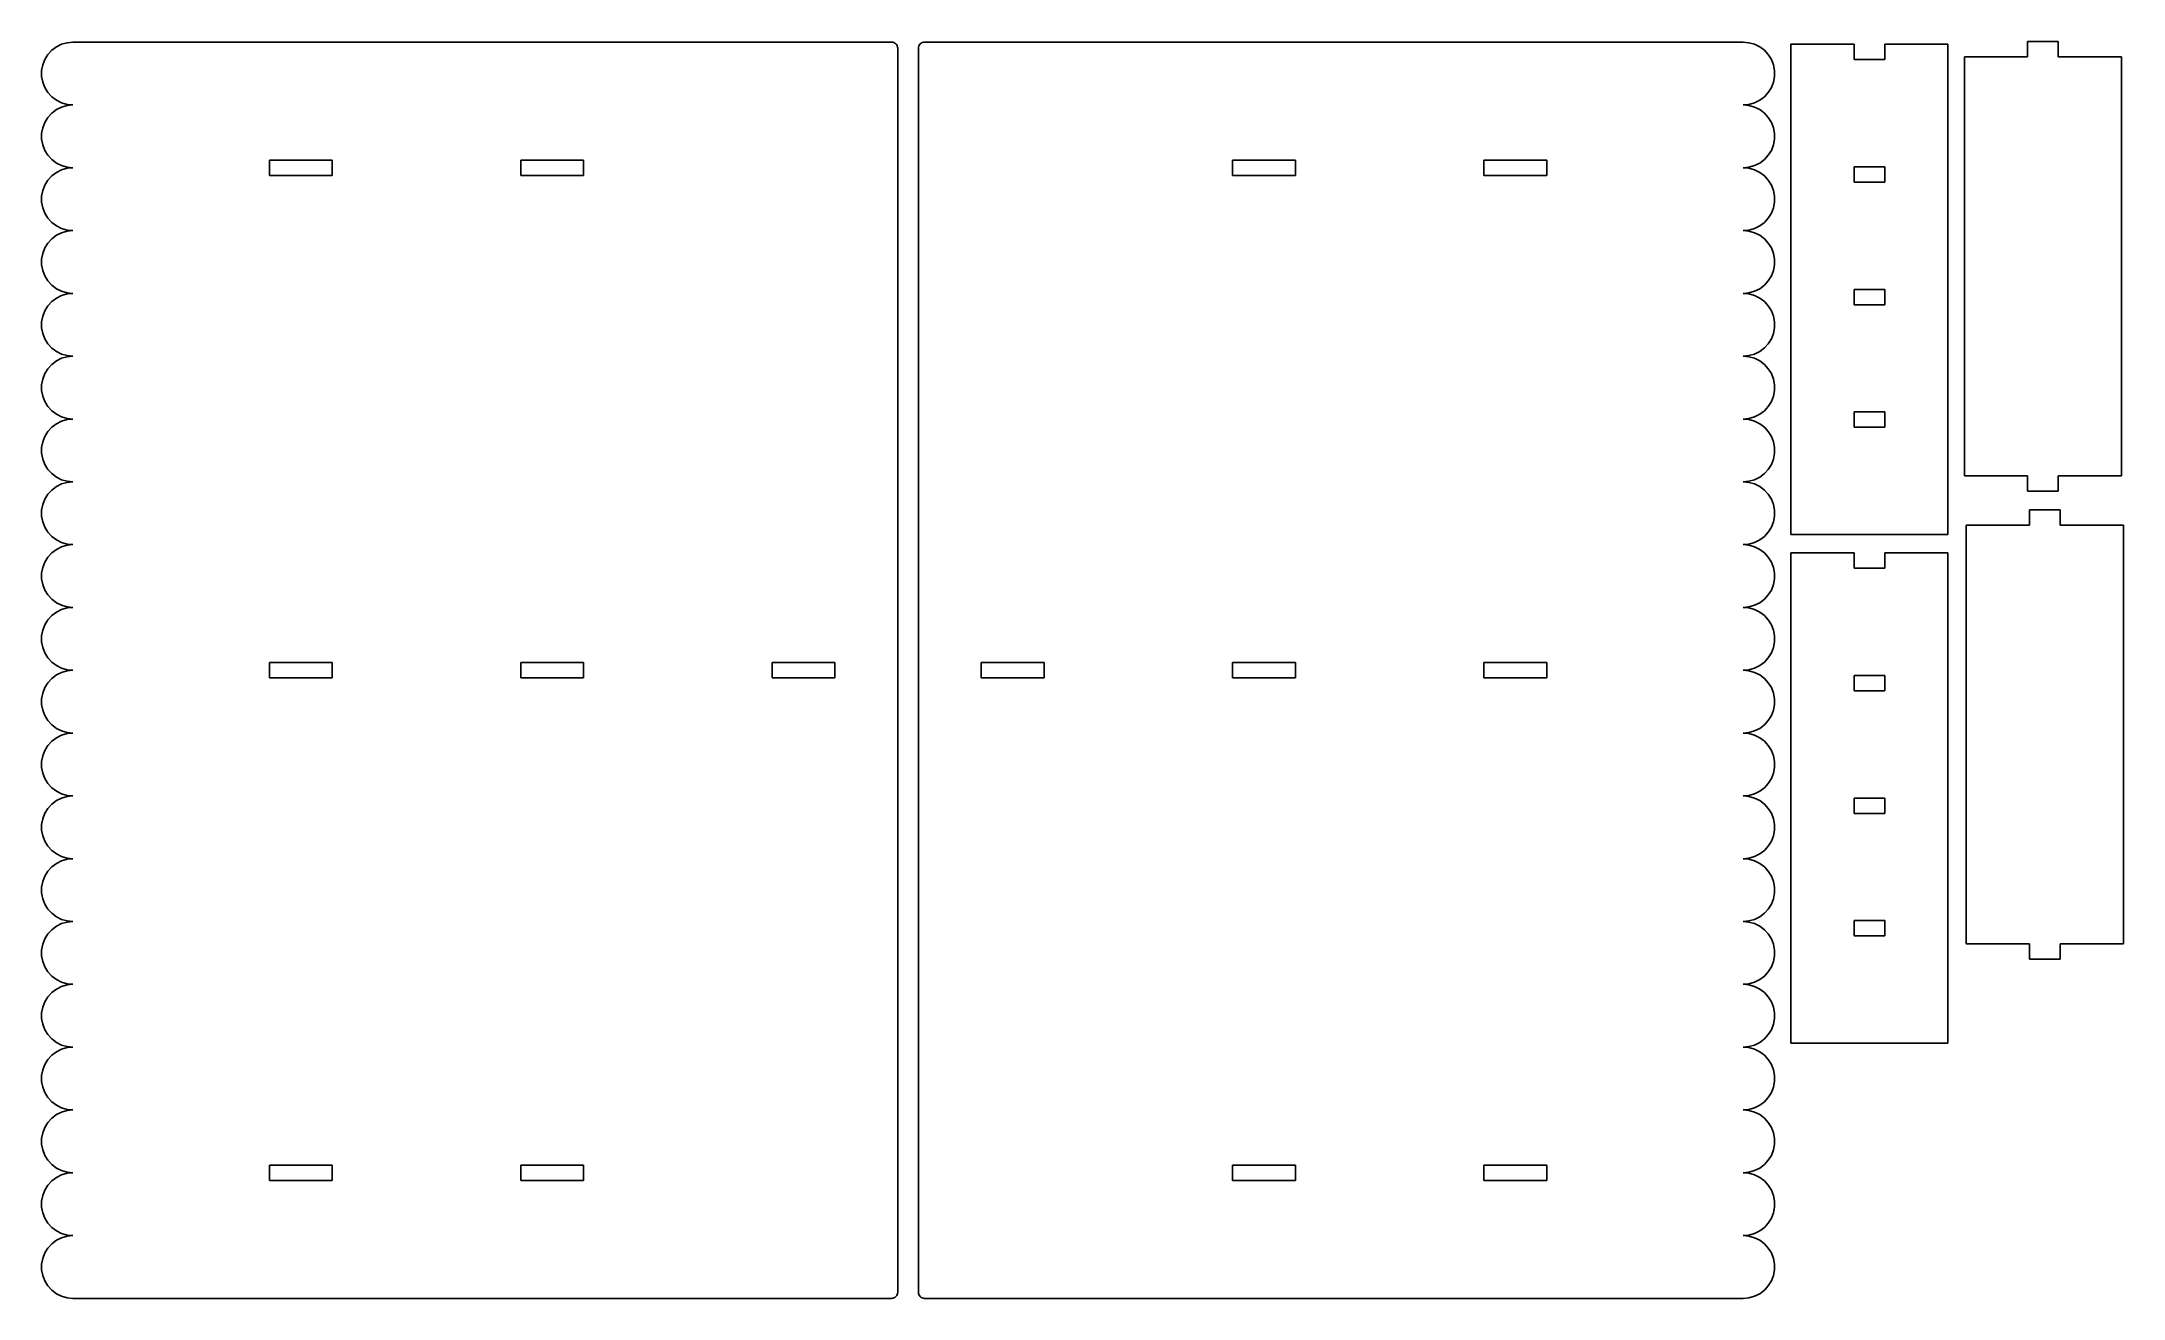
# Model space of a CAD drawing. Header units: centimetres. Extents: x -35.6 to 32.3, y -20.2 to 20.8.
import ezdxf

# ---------------------------------------------------------------- set-up
doc = ezdxf.new("R2010")
doc.units = ezdxf.units.CM
doc.header["$MEASUREMENT"] = 0
doc.layers.add('Capa 1', color=7, linetype='Continuous')

msp = doc.modelspace()

# ---------------------------------------------------------------- linework, layer by layer
at = {"layer": 'Capa 1', "color": 1, "lineweight": 25}
for points, knots in [([(-34.60929, 20.78162), (-34.60929, 20.78162), (-34.79763, 20.76415), (-34.79763, 20.76415), (-34.79763, 20.76415), (-34.79763, 20.76415), (-34.97956, 20.7124), (-34.97956, 20.7124), (-34.97956, 20.7124), (-34.97956, 20.7124), (-35.14889, 20.62809), (-35.14889, 20.62809), (-35.14889, 20.62809), (-35.14889, 20.62809), (-35.29981, 20.51411), (-35.29981, 20.51411), (-35.29981, 20.51411), (-35.29981, 20.51411), (-35.42727, 20.3743), (-35.42727, 20.3743), (-35.42727, 20.3743), (-35.42727, 20.3743), (-35.52683, 20.2135), (-35.52683, 20.2135), (-35.52683, 20.2135), (-35.52683, 20.2135), (-35.59516, 20.03711), (-35.59516, 20.03711), (-35.59516, 20.03711), (-35.59516, 20.03711), (-35.62991, 19.8512), (-35.62991, 19.8512), (-35.62991, 19.8512), (-35.62991, 19.8512), (-35.62991, 19.66204), (-35.62991, 19.66204), (-35.62991, 19.66204), (-35.62991, 19.66204), (-35.59516, 19.47613), (-35.59516, 19.47613), (-35.59516, 19.47613), (-35.59516, 19.47613), (-35.52683, 19.29974), (-35.52683, 19.29974), (-35.52683, 19.29974), (-35.52683, 19.29974), (-35.42727, 19.13891), (-35.42727, 19.13891), (-35.42727, 19.13891), (-35.42727, 19.13891), (-35.29981, 18.99914), (-35.29981, 18.99914), (-35.29981, 18.99914), (-35.29981, 18.99914), (-35.14889, 18.88515), (-35.14889, 18.88515), (-35.14889, 18.88515), (-35.14889, 18.88515), (-34.97956, 18.80084), (-34.97956, 18.80084), (-34.97956, 18.80084), (-34.97956, 18.80084), (-34.79763, 18.74909), (-34.79763, 18.74909), (-34.79763, 18.74909), (-34.79763, 18.74909), (-34.60929, 18.73163), (-34.60929, 18.73163)], [0, 0, 0, 0, 0.05555556, 0.05555556, 0.05555556, 0.05555556, 0.11111111, 0.11111111, 0.11111111, 0.11111111, 0.16666667, 0.16666667, 0.16666667, 0.16666667, 0.22222222, 0.22222222, 0.22222222, 0.22222222, 0.27777778, 0.27777778, 0.27777778, 0.27777778, 0.33333333, 0.33333333, 0.33333333, 0.33333333, 0.38888889, 0.38888889, 0.38888889, 0.38888889, 0.44444444, 0.44444444, 0.44444444, 0.44444444, 0.5, 0.5, 0.5, 0.5, 0.55555556, 0.55555556, 0.55555556, 0.55555556, 0.61111111, 0.61111111, 0.61111111, 0.61111111, 0.66666667, 0.66666667, 0.66666667, 0.66666667, 0.72222222, 0.72222222, 0.72222222, 0.72222222, 0.77777778, 0.77777778, 0.77777778, 0.77777778, 0.83333333, 0.83333333, 0.83333333, 0.83333333, 0.88888889, 0.88888889, 0.88888889, 0.88888889, 1, 1, 1, 1]), ([(-7.70031, 20.58163), (-7.70031, 20.58163), (-7.70416, 20.62064), (-7.70416, 20.62064), (-7.70416, 20.62064), (-7.70416, 20.62064), (-7.71552, 20.65814), (-7.71552, 20.65814), (-7.71552, 20.65814), (-7.71552, 20.65814), (-7.734, 20.69272), (-7.734, 20.69272), (-7.734, 20.69272), (-7.734, 20.69272), (-7.75888, 20.72302), (-7.75888, 20.72302), (-7.75888, 20.72302), (-7.75888, 20.72302), (-7.78918, 20.74793), (-7.78918, 20.74793), (-7.78918, 20.74793), (-7.78918, 20.74793), (-7.82375, 20.76638), (-7.82375, 20.76638), (-7.82375, 20.76638), (-7.82375, 20.76638), (-7.86129, 20.77777), (-7.86129, 20.77777), (-7.86129, 20.77777), (-7.86129, 20.77777), (-7.9003, 20.78162), (-7.9003, 20.78162)], [0, 0, 0, 0, 0.11111111, 0.11111111, 0.11111111, 0.11111111, 0.22222222, 0.22222222, 0.22222222, 0.22222222, 0.33333333, 0.33333333, 0.33333333, 0.33333333, 0.44444444, 0.44444444, 0.44444444, 0.44444444, 0.55555556, 0.55555556, 0.55555556, 0.55555556, 0.66666667, 0.66666667, 0.66666667, 0.66666667, 0.77777778, 0.77777778, 0.77777778, 0.77777778, 1, 1, 1, 1]), ([(-6.82395, 20.78163), (-6.82395, 20.78163), (-6.86297, 20.77779), (-6.86297, 20.77779), (-6.86297, 20.77779), (-6.86297, 20.77779), (-6.9005, 20.76639), (-6.9005, 20.76639), (-6.9005, 20.76639), (-6.9005, 20.76639), (-6.93508, 20.74791), (-6.93508, 20.74791), (-6.93508, 20.74791), (-6.93508, 20.74791), (-6.96538, 20.72303), (-6.96538, 20.72303), (-6.96538, 20.72303), (-6.96538, 20.72303), (-6.99025, 20.69273), (-6.99025, 20.69273), (-6.99025, 20.69273), (-6.99025, 20.69273), (-7.00874, 20.65816), (-7.00874, 20.65816), (-7.00874, 20.65816), (-7.00874, 20.65816), (-7.02009, 20.62062), (-7.02009, 20.62062), (-7.02009, 20.62062), (-7.02009, 20.62062), (-7.02394, 20.58161), (-7.02394, 20.58161)], [0, 0, 0, 0, 0.11111111, 0.11111111, 0.11111111, 0.11111111, 0.22222222, 0.22222222, 0.22222222, 0.22222222, 0.33333333, 0.33333333, 0.33333333, 0.33333333, 0.44444444, 0.44444444, 0.44444444, 0.44444444, 0.55555556, 0.55555556, 0.55555556, 0.55555556, 0.66666667, 0.66666667, 0.66666667, 0.66666667, 0.77777778, 0.77777778, 0.77777778, 0.77777778, 1, 1, 1, 1]), ([(19.88503, 18.7316), (19.88503, 18.7316), (20.07338, 18.74907), (20.07338, 18.74907), (20.07338, 18.74907), (20.07338, 18.74907), (20.25531, 18.80082), (20.25531, 18.80082), (20.25531, 18.80082), (20.25531, 18.80082), (20.42464, 18.88513), (20.42464, 18.88513), (20.42464, 18.88513), (20.42464, 18.88513), (20.57559, 18.99915), (20.57559, 18.99915), (20.57559, 18.99915), (20.57559, 18.99915), (20.70302, 19.13892), (20.70302, 19.13892), (20.70302, 19.13892), (20.70302, 19.13892), (20.80257, 19.29975), (20.80257, 19.29975), (20.80257, 19.29975), (20.80257, 19.29975), (20.8709, 19.47611), (20.8709, 19.47611), (20.8709, 19.47611), (20.8709, 19.47611), (20.90565, 19.66206), (20.90565, 19.66206), (20.90565, 19.66206), (20.90565, 19.66206), (20.90565, 19.85118), (20.90565, 19.85118), (20.90565, 19.85118), (20.90565, 19.85118), (20.8709, 20.03713), (20.8709, 20.03713), (20.8709, 20.03713), (20.8709, 20.03713), (20.80257, 20.21348), (20.80257, 20.21348), (20.80257, 20.21348), (20.80257, 20.21348), (20.70302, 20.37431), (20.70302, 20.37431), (20.70302, 20.37431), (20.70302, 20.37431), (20.57559, 20.51408), (20.57559, 20.51408), (20.57559, 20.51408), (20.57559, 20.51408), (20.42464, 20.6281), (20.42464, 20.6281), (20.42464, 20.6281), (20.42464, 20.6281), (20.25531, 20.71242), (20.25531, 20.71242), (20.25531, 20.71242), (20.25531, 20.71242), (20.07338, 20.76417), (20.07338, 20.76417), (20.07338, 20.76417), (20.07338, 20.76417), (19.88503, 20.78163), (19.88503, 20.78163)], [0, 0, 0, 0, 0.05555556, 0.05555556, 0.05555556, 0.05555556, 0.11111111, 0.11111111, 0.11111111, 0.11111111, 0.16666667, 0.16666667, 0.16666667, 0.16666667, 0.22222222, 0.22222222, 0.22222222, 0.22222222, 0.27777778, 0.27777778, 0.27777778, 0.27777778, 0.33333333, 0.33333333, 0.33333333, 0.33333333, 0.38888889, 0.38888889, 0.38888889, 0.38888889, 0.44444444, 0.44444444, 0.44444444, 0.44444444, 0.5, 0.5, 0.5, 0.5, 0.55555556, 0.55555556, 0.55555556, 0.55555556, 0.61111111, 0.61111111, 0.61111111, 0.61111111, 0.66666667, 0.66666667, 0.66666667, 0.66666667, 0.72222222, 0.72222222, 0.72222222, 0.72222222, 0.77777778, 0.77777778, 0.77777778, 0.77777778, 0.83333333, 0.83333333, 0.83333333, 0.83333333, 0.88888889, 0.88888889, 0.88888889, 0.88888889, 1, 1, 1, 1]), ([(-34.60929, 18.73163), (-34.60929, 18.73163), (-34.79763, 18.71416), (-34.79763, 18.71416), (-34.79763, 18.71416), (-34.79763, 18.71416), (-34.97956, 18.66241), (-34.97956, 18.66241), (-34.97956, 18.66241), (-34.97956, 18.66241), (-35.14889, 18.5781), (-35.14889, 18.5781), (-35.14889, 18.5781), (-35.14889, 18.5781), (-35.29981, 18.46411), (-35.29981, 18.46411), (-35.29981, 18.46411), (-35.29981, 18.46411), (-35.42727, 18.32431), (-35.42727, 18.32431), (-35.42727, 18.32431), (-35.42727, 18.32431), (-35.52683, 18.16351), (-35.52683, 18.16351), (-35.52683, 18.16351), (-35.52683, 18.16351), (-35.59516, 17.98712), (-35.59516, 17.98712), (-35.59516, 17.98712), (-35.59516, 17.98712), (-35.62991, 17.80121), (-35.62991, 17.80121), (-35.62991, 17.80121), (-35.62991, 17.80121), (-35.62991, 17.61205), (-35.62991, 17.61205), (-35.62991, 17.61205), (-35.62991, 17.61205), (-35.59516, 17.4261), (-35.59516, 17.4261), (-35.59516, 17.4261), (-35.59516, 17.4261), (-35.52683, 17.24975), (-35.52683, 17.24975), (-35.52683, 17.24975), (-35.52683, 17.24975), (-35.42727, 17.08892), (-35.42727, 17.08892), (-35.42727, 17.08892), (-35.42727, 17.08892), (-35.29981, 16.94914), (-35.29981, 16.94914), (-35.29981, 16.94914), (-35.29981, 16.94914), (-35.14889, 16.83513), (-35.14889, 16.83513), (-35.14889, 16.83513), (-35.14889, 16.83513), (-34.97956, 16.75085), (-34.97956, 16.75085), (-34.97956, 16.75085), (-34.97956, 16.75085), (-34.79763, 16.69906), (-34.79763, 16.69906), (-34.79763, 16.69906), (-34.79763, 16.69906), (-34.60929, 16.68163), (-34.60929, 16.68163)], [0, 0, 0, 0, 0.05555556, 0.05555556, 0.05555556, 0.05555556, 0.11111111, 0.11111111, 0.11111111, 0.11111111, 0.16666667, 0.16666667, 0.16666667, 0.16666667, 0.22222222, 0.22222222, 0.22222222, 0.22222222, 0.27777778, 0.27777778, 0.27777778, 0.27777778, 0.33333333, 0.33333333, 0.33333333, 0.33333333, 0.38888889, 0.38888889, 0.38888889, 0.38888889, 0.44444444, 0.44444444, 0.44444444, 0.44444444, 0.5, 0.5, 0.5, 0.5, 0.55555556, 0.55555556, 0.55555556, 0.55555556, 0.61111111, 0.61111111, 0.61111111, 0.61111111, 0.66666667, 0.66666667, 0.66666667, 0.66666667, 0.72222222, 0.72222222, 0.72222222, 0.72222222, 0.77777778, 0.77777778, 0.77777778, 0.77777778, 0.83333333, 0.83333333, 0.83333333, 0.83333333, 0.88888889, 0.88888889, 0.88888889, 0.88888889, 1, 1, 1, 1]), ([(19.88503, 16.68161), (19.88503, 16.68161), (20.07338, 16.69907), (20.07338, 16.69907), (20.07338, 16.69907), (20.07338, 16.69907), (20.25531, 16.75083), (20.25531, 16.75083), (20.25531, 16.75083), (20.25531, 16.75083), (20.42464, 16.83514), (20.42464, 16.83514), (20.42464, 16.83514), (20.42464, 16.83514), (20.57559, 16.94912), (20.57559, 16.94912), (20.57559, 16.94912), (20.57559, 16.94912), (20.70302, 17.08893), (20.70302, 17.08893), (20.70302, 17.08893), (20.70302, 17.08893), (20.80257, 17.24973), (20.80257, 17.24973), (20.80257, 17.24973), (20.80257, 17.24973), (20.8709, 17.42611), (20.8709, 17.42611), (20.8709, 17.42611), (20.8709, 17.42611), (20.90565, 17.61203), (20.90565, 17.61203), (20.90565, 17.61203), (20.90565, 17.61203), (20.90565, 17.80119), (20.90565, 17.80119), (20.90565, 17.80119), (20.90565, 17.80119), (20.8709, 17.98714), (20.8709, 17.98714), (20.8709, 17.98714), (20.8709, 17.98714), (20.80257, 18.16349), (20.80257, 18.16349), (20.80257, 18.16349), (20.80257, 18.16349), (20.70302, 18.32432), (20.70302, 18.32432), (20.70302, 18.32432), (20.70302, 18.32432), (20.57559, 18.46409), (20.57559, 18.46409), (20.57559, 18.46409), (20.57559, 18.46409), (20.42464, 18.57808), (20.42464, 18.57808), (20.42464, 18.57808), (20.42464, 18.57808), (20.25531, 18.66239), (20.25531, 18.66239), (20.25531, 18.66239), (20.25531, 18.66239), (20.07338, 18.71418), (20.07338, 18.71418), (20.07338, 18.71418), (20.07338, 18.71418), (19.88503, 18.7316), (19.88503, 18.7316)], [0, 0, 0, 0, 0.05555556, 0.05555556, 0.05555556, 0.05555556, 0.11111111, 0.11111111, 0.11111111, 0.11111111, 0.16666667, 0.16666667, 0.16666667, 0.16666667, 0.22222222, 0.22222222, 0.22222222, 0.22222222, 0.27777778, 0.27777778, 0.27777778, 0.27777778, 0.33333333, 0.33333333, 0.33333333, 0.33333333, 0.38888889, 0.38888889, 0.38888889, 0.38888889, 0.44444444, 0.44444444, 0.44444444, 0.44444444, 0.5, 0.5, 0.5, 0.5, 0.55555556, 0.55555556, 0.55555556, 0.55555556, 0.61111111, 0.61111111, 0.61111111, 0.61111111, 0.66666667, 0.66666667, 0.66666667, 0.66666667, 0.72222222, 0.72222222, 0.72222222, 0.72222222, 0.77777778, 0.77777778, 0.77777778, 0.77777778, 0.83333333, 0.83333333, 0.83333333, 0.83333333, 0.88888889, 0.88888889, 0.88888889, 0.88888889, 1, 1, 1, 1]), ([(-34.60929, 16.68163), (-34.60929, 16.68163), (-34.79763, 16.66417), (-34.79763, 16.66417), (-34.79763, 16.66417), (-34.79763, 16.66417), (-34.97956, 16.61242), (-34.97956, 16.61242), (-34.97956, 16.61242), (-34.97956, 16.61242), (-35.14889, 16.52807), (-35.14889, 16.52807), (-35.14889, 16.52807), (-35.14889, 16.52807), (-35.29981, 16.41409), (-35.29981, 16.41409), (-35.29981, 16.41409), (-35.29981, 16.41409), (-35.42727, 16.27432), (-35.42727, 16.27432), (-35.42727, 16.27432), (-35.42727, 16.27432), (-35.52683, 16.11348), (-35.52683, 16.11348), (-35.52683, 16.11348), (-35.52683, 16.11348), (-35.59516, 15.93713), (-35.59516, 15.93713), (-35.59516, 15.93713), (-35.59516, 15.93713), (-35.62991, 15.75118), (-35.62991, 15.75118), (-35.62991, 15.75118), (-35.62991, 15.75118), (-35.62991, 15.56206), (-35.62991, 15.56206), (-35.62991, 15.56206), (-35.62991, 15.56206), (-35.59516, 15.37611), (-35.59516, 15.37611), (-35.59516, 15.37611), (-35.59516, 15.37611), (-35.52683, 15.19972), (-35.52683, 15.19972), (-35.52683, 15.19972), (-35.52683, 15.19972), (-35.42727, 15.03892), (-35.42727, 15.03892), (-35.42727, 15.03892), (-35.42727, 15.03892), (-35.29981, 14.89912), (-35.29981, 14.89912), (-35.29981, 14.89912), (-35.29981, 14.89912), (-35.14889, 14.78514), (-35.14889, 14.78514), (-35.14889, 14.78514), (-35.14889, 14.78514), (-34.97956, 14.70082), (-34.97956, 14.70082), (-34.97956, 14.70082), (-34.97956, 14.70082), (-34.79763, 14.64907), (-34.79763, 14.64907), (-34.79763, 14.64907), (-34.79763, 14.64907), (-34.60929, 14.63161), (-34.60929, 14.63161)], [0, 0, 0, 0, 0.05555556, 0.05555556, 0.05555556, 0.05555556, 0.11111111, 0.11111111, 0.11111111, 0.11111111, 0.16666667, 0.16666667, 0.16666667, 0.16666667, 0.22222222, 0.22222222, 0.22222222, 0.22222222, 0.27777778, 0.27777778, 0.27777778, 0.27777778, 0.33333333, 0.33333333, 0.33333333, 0.33333333, 0.38888889, 0.38888889, 0.38888889, 0.38888889, 0.44444444, 0.44444444, 0.44444444, 0.44444444, 0.5, 0.5, 0.5, 0.5, 0.55555556, 0.55555556, 0.55555556, 0.55555556, 0.61111111, 0.61111111, 0.61111111, 0.61111111, 0.66666667, 0.66666667, 0.66666667, 0.66666667, 0.72222222, 0.72222222, 0.72222222, 0.72222222, 0.77777778, 0.77777778, 0.77777778, 0.77777778, 0.83333333, 0.83333333, 0.83333333, 0.83333333, 0.88888889, 0.88888889, 0.88888889, 0.88888889, 1, 1, 1, 1]), ([(19.88503, 14.63162), (19.88503, 14.63162), (20.07338, 14.64908), (20.07338, 14.64908), (20.07338, 14.64908), (20.07338, 14.64908), (20.25531, 14.70084), (20.25531, 14.70084), (20.25531, 14.70084), (20.25531, 14.70084), (20.42464, 14.78515), (20.42464, 14.78515), (20.42464, 14.78515), (20.42464, 14.78515), (20.57559, 14.89913), (20.57559, 14.89913), (20.57559, 14.89913), (20.57559, 14.89913), (20.70302, 15.0389), (20.70302, 15.0389), (20.70302, 15.0389), (20.70302, 15.0389), (20.80257, 15.19973), (20.80257, 15.19973), (20.80257, 15.19973), (20.80257, 15.19973), (20.8709, 15.37612), (20.8709, 15.37612), (20.8709, 15.37612), (20.8709, 15.37612), (20.90565, 15.56204), (20.90565, 15.56204), (20.90565, 15.56204), (20.90565, 15.56204), (20.90565, 15.7512), (20.90565, 15.7512), (20.90565, 15.7512), (20.90565, 15.7512), (20.8709, 15.93711), (20.8709, 15.93711), (20.8709, 15.93711), (20.8709, 15.93711), (20.80257, 16.1135), (20.80257, 16.1135), (20.80257, 16.1135), (20.80257, 16.1135), (20.70302, 16.27433), (20.70302, 16.27433), (20.70302, 16.27433), (20.70302, 16.27433), (20.57559, 16.4141), (20.57559, 16.4141), (20.57559, 16.4141), (20.57559, 16.4141), (20.42464, 16.52808), (20.42464, 16.52808), (20.42464, 16.52808), (20.42464, 16.52808), (20.25531, 16.6124), (20.25531, 16.6124), (20.25531, 16.6124), (20.25531, 16.6124), (20.07338, 16.66415), (20.07338, 16.66415), (20.07338, 16.66415), (20.07338, 16.66415), (19.88503, 16.68161), (19.88503, 16.68161)], [0, 0, 0, 0, 0.05555556, 0.05555556, 0.05555556, 0.05555556, 0.11111111, 0.11111111, 0.11111111, 0.11111111, 0.16666667, 0.16666667, 0.16666667, 0.16666667, 0.22222222, 0.22222222, 0.22222222, 0.22222222, 0.27777778, 0.27777778, 0.27777778, 0.27777778, 0.33333333, 0.33333333, 0.33333333, 0.33333333, 0.38888889, 0.38888889, 0.38888889, 0.38888889, 0.44444444, 0.44444444, 0.44444444, 0.44444444, 0.5, 0.5, 0.5, 0.5, 0.55555556, 0.55555556, 0.55555556, 0.55555556, 0.61111111, 0.61111111, 0.61111111, 0.61111111, 0.66666667, 0.66666667, 0.66666667, 0.66666667, 0.72222222, 0.72222222, 0.72222222, 0.72222222, 0.77777778, 0.77777778, 0.77777778, 0.77777778, 0.83333333, 0.83333333, 0.83333333, 0.83333333, 0.88888889, 0.88888889, 0.88888889, 0.88888889, 1, 1, 1, 1]), ([(-34.60929, 14.63161), (-34.60929, 14.63161), (-34.79763, 14.61418), (-34.79763, 14.61418), (-34.79763, 14.61418), (-34.79763, 14.61418), (-34.97956, 14.56239), (-34.97956, 14.56239), (-34.97956, 14.56239), (-34.97956, 14.56239), (-35.14889, 14.47808), (-35.14889, 14.47808), (-35.14889, 14.47808), (-35.14889, 14.47808), (-35.29981, 14.3641), (-35.29981, 14.3641), (-35.29981, 14.3641), (-35.29981, 14.3641), (-35.42727, 14.22432), (-35.42727, 14.22432), (-35.42727, 14.22432), (-35.42727, 14.22432), (-35.52683, 14.06349), (-35.52683, 14.06349), (-35.52683, 14.06349), (-35.52683, 14.06349), (-35.59516, 13.8871), (-35.59516, 13.8871), (-35.59516, 13.8871), (-35.59516, 13.8871), (-35.62991, 13.70119), (-35.62991, 13.70119), (-35.62991, 13.70119), (-35.62991, 13.70119), (-35.62991, 13.51203), (-35.62991, 13.51203), (-35.62991, 13.51203), (-35.62991, 13.51203), (-35.59516, 13.32612), (-35.59516, 13.32612), (-35.59516, 13.32612), (-35.59516, 13.32612), (-35.52683, 13.14973), (-35.52683, 13.14973), (-35.52683, 13.14973), (-35.52683, 13.14973), (-35.42727, 12.98893), (-35.42727, 12.98893), (-35.42727, 12.98893), (-35.42727, 12.98893), (-35.29981, 12.84913), (-35.29981, 12.84913), (-35.29981, 12.84913), (-35.29981, 12.84913), (-35.14889, 12.73514), (-35.14889, 12.73514), (-35.14889, 12.73514), (-35.14889, 12.73514), (-34.97956, 12.65083), (-34.97956, 12.65083), (-34.97956, 12.65083), (-34.97956, 12.65083), (-34.79763, 12.59908), (-34.79763, 12.59908), (-34.79763, 12.59908), (-34.79763, 12.59908), (-34.60929, 12.58161), (-34.60929, 12.58161)], [0, 0, 0, 0, 0.05555556, 0.05555556, 0.05555556, 0.05555556, 0.11111111, 0.11111111, 0.11111111, 0.11111111, 0.16666667, 0.16666667, 0.16666667, 0.16666667, 0.22222222, 0.22222222, 0.22222222, 0.22222222, 0.27777778, 0.27777778, 0.27777778, 0.27777778, 0.33333333, 0.33333333, 0.33333333, 0.33333333, 0.38888889, 0.38888889, 0.38888889, 0.38888889, 0.44444444, 0.44444444, 0.44444444, 0.44444444, 0.5, 0.5, 0.5, 0.5, 0.55555556, 0.55555556, 0.55555556, 0.55555556, 0.61111111, 0.61111111, 0.61111111, 0.61111111, 0.66666667, 0.66666667, 0.66666667, 0.66666667, 0.72222222, 0.72222222, 0.72222222, 0.72222222, 0.77777778, 0.77777778, 0.77777778, 0.77777778, 0.83333333, 0.83333333, 0.83333333, 0.83333333, 0.88888889, 0.88888889, 0.88888889, 0.88888889, 1, 1, 1, 1]), ([(19.88503, 12.58163), (19.88503, 12.58163), (20.07338, 12.59906), (20.07338, 12.59906), (20.07338, 12.59906), (20.07338, 12.59906), (20.25531, 12.65084), (20.25531, 12.65084), (20.25531, 12.65084), (20.25531, 12.65084), (20.42464, 12.73516), (20.42464, 12.73516), (20.42464, 12.73516), (20.42464, 12.73516), (20.57559, 12.84914), (20.57559, 12.84914), (20.57559, 12.84914), (20.57559, 12.84914), (20.70302, 12.98891), (20.70302, 12.98891), (20.70302, 12.98891), (20.70302, 12.98891), (20.80257, 13.14974), (20.80257, 13.14974), (20.80257, 13.14974), (20.80257, 13.14974), (20.8709, 13.3261), (20.8709, 13.3261), (20.8709, 13.3261), (20.8709, 13.3261), (20.90565, 13.51205), (20.90565, 13.51205), (20.90565, 13.51205), (20.90565, 13.51205), (20.90565, 13.7012), (20.90565, 13.7012), (20.90565, 13.7012), (20.90565, 13.7012), (20.8709, 13.88712), (20.8709, 13.88712), (20.8709, 13.88712), (20.8709, 13.88712), (20.80257, 14.06351), (20.80257, 14.06351), (20.80257, 14.06351), (20.80257, 14.06351), (20.70302, 14.2243), (20.70302, 14.2243), (20.70302, 14.2243), (20.70302, 14.2243), (20.57559, 14.36411), (20.57559, 14.36411), (20.57559, 14.36411), (20.57559, 14.36411), (20.42464, 14.47809), (20.42464, 14.47809), (20.42464, 14.47809), (20.42464, 14.47809), (20.25531, 14.56241), (20.25531, 14.56241), (20.25531, 14.56241), (20.25531, 14.56241), (20.07338, 14.61416), (20.07338, 14.61416), (20.07338, 14.61416), (20.07338, 14.61416), (19.88503, 14.63162), (19.88503, 14.63162)], [0, 0, 0, 0, 0.05555556, 0.05555556, 0.05555556, 0.05555556, 0.11111111, 0.11111111, 0.11111111, 0.11111111, 0.16666667, 0.16666667, 0.16666667, 0.16666667, 0.22222222, 0.22222222, 0.22222222, 0.22222222, 0.27777778, 0.27777778, 0.27777778, 0.27777778, 0.33333333, 0.33333333, 0.33333333, 0.33333333, 0.38888889, 0.38888889, 0.38888889, 0.38888889, 0.44444444, 0.44444444, 0.44444444, 0.44444444, 0.5, 0.5, 0.5, 0.5, 0.55555556, 0.55555556, 0.55555556, 0.55555556, 0.61111111, 0.61111111, 0.61111111, 0.61111111, 0.66666667, 0.66666667, 0.66666667, 0.66666667, 0.72222222, 0.72222222, 0.72222222, 0.72222222, 0.77777778, 0.77777778, 0.77777778, 0.77777778, 0.83333333, 0.83333333, 0.83333333, 0.83333333, 0.88888889, 0.88888889, 0.88888889, 0.88888889, 1, 1, 1, 1]), ([(-34.60929, 12.58161), (-34.60929, 12.58161), (-34.79763, 12.56415), (-34.79763, 12.56415), (-34.79763, 12.56415), (-34.79763, 12.56415), (-34.97956, 12.5124), (-34.97956, 12.5124), (-34.97956, 12.5124), (-34.97956, 12.5124), (-35.14889, 12.42809), (-35.14889, 12.42809), (-35.14889, 12.42809), (-35.14889, 12.42809), (-35.29981, 12.3141), (-35.29981, 12.3141), (-35.29981, 12.3141), (-35.29981, 12.3141), (-35.42727, 12.17433), (-35.42727, 12.17433), (-35.42727, 12.17433), (-35.42727, 12.17433), (-35.52683, 12.0135), (-35.52683, 12.0135), (-35.52683, 12.0135), (-35.52683, 12.0135), (-35.59516, 11.83711), (-35.59516, 11.83711), (-35.59516, 11.83711), (-35.59516, 11.83711), (-35.62991, 11.6512), (-35.62991, 11.6512), (-35.62991, 11.6512), (-35.62991, 11.6512), (-35.62991, 11.46204), (-35.62991, 11.46204), (-35.62991, 11.46204), (-35.62991, 11.46204), (-35.59516, 11.27613), (-35.59516, 11.27613), (-35.59516, 11.27613), (-35.59516, 11.27613), (-35.52683, 11.09974), (-35.52683, 11.09974), (-35.52683, 11.09974), (-35.52683, 11.09974), (-35.42727, 10.93891), (-35.42727, 10.93891), (-35.42727, 10.93891), (-35.42727, 10.93891), (-35.29981, 10.79913), (-35.29981, 10.79913), (-35.29981, 10.79913), (-35.29981, 10.79913), (-35.14889, 10.68515), (-35.14889, 10.68515), (-35.14889, 10.68515), (-35.14889, 10.68515), (-34.97956, 10.60084), (-34.97956, 10.60084), (-34.97956, 10.60084), (-34.97956, 10.60084), (-34.79763, 10.54909), (-34.79763, 10.54909), (-34.79763, 10.54909), (-34.79763, 10.54909), (-34.60929, 10.53162), (-34.60929, 10.53162)], [0, 0, 0, 0, 0.05555556, 0.05555556, 0.05555556, 0.05555556, 0.11111111, 0.11111111, 0.11111111, 0.11111111, 0.16666667, 0.16666667, 0.16666667, 0.16666667, 0.22222222, 0.22222222, 0.22222222, 0.22222222, 0.27777778, 0.27777778, 0.27777778, 0.27777778, 0.33333333, 0.33333333, 0.33333333, 0.33333333, 0.38888889, 0.38888889, 0.38888889, 0.38888889, 0.44444444, 0.44444444, 0.44444444, 0.44444444, 0.5, 0.5, 0.5, 0.5, 0.55555556, 0.55555556, 0.55555556, 0.55555556, 0.61111111, 0.61111111, 0.61111111, 0.61111111, 0.66666667, 0.66666667, 0.66666667, 0.66666667, 0.72222222, 0.72222222, 0.72222222, 0.72222222, 0.77777778, 0.77777778, 0.77777778, 0.77777778, 0.83333333, 0.83333333, 0.83333333, 0.83333333, 0.88888889, 0.88888889, 0.88888889, 0.88888889, 1, 1, 1, 1]), ([(19.88503, 10.5316), (19.88503, 10.5316), (20.07338, 10.54906), (20.07338, 10.54906), (20.07338, 10.54906), (20.07338, 10.54906), (20.25531, 10.60082), (20.25531, 10.60082), (20.25531, 10.60082), (20.25531, 10.60082), (20.42464, 10.68513), (20.42464, 10.68513), (20.42464, 10.68513), (20.42464, 10.68513), (20.57559, 10.79915), (20.57559, 10.79915), (20.57559, 10.79915), (20.57559, 10.79915), (20.70302, 10.93892), (20.70302, 10.93892), (20.70302, 10.93892), (20.70302, 10.93892), (20.80257, 11.09975), (20.80257, 11.09975), (20.80257, 11.09975), (20.80257, 11.09975), (20.8709, 11.2761), (20.8709, 11.2761), (20.8709, 11.2761), (20.8709, 11.2761), (20.90565, 11.46205), (20.90565, 11.46205), (20.90565, 11.46205), (20.90565, 11.46205), (20.90565, 11.65118), (20.90565, 11.65118), (20.90565, 11.65118), (20.90565, 11.65118), (20.8709, 11.83713), (20.8709, 11.83713), (20.8709, 11.83713), (20.8709, 11.83713), (20.80257, 12.01352), (20.80257, 12.01352), (20.80257, 12.01352), (20.80257, 12.01352), (20.70302, 12.17431), (20.70302, 12.17431), (20.70302, 12.17431), (20.70302, 12.17431), (20.57559, 12.31412), (20.57559, 12.31412), (20.57559, 12.31412), (20.57559, 12.31412), (20.42464, 12.4281), (20.42464, 12.4281), (20.42464, 12.4281), (20.42464, 12.4281), (20.25531, 12.51241), (20.25531, 12.51241), (20.25531, 12.51241), (20.25531, 12.51241), (20.07338, 12.56417), (20.07338, 12.56417), (20.07338, 12.56417), (20.07338, 12.56417), (19.88503, 12.58163), (19.88503, 12.58163)], [0, 0, 0, 0, 0.05555556, 0.05555556, 0.05555556, 0.05555556, 0.11111111, 0.11111111, 0.11111111, 0.11111111, 0.16666667, 0.16666667, 0.16666667, 0.16666667, 0.22222222, 0.22222222, 0.22222222, 0.22222222, 0.27777778, 0.27777778, 0.27777778, 0.27777778, 0.33333333, 0.33333333, 0.33333333, 0.33333333, 0.38888889, 0.38888889, 0.38888889, 0.38888889, 0.44444444, 0.44444444, 0.44444444, 0.44444444, 0.5, 0.5, 0.5, 0.5, 0.55555556, 0.55555556, 0.55555556, 0.55555556, 0.61111111, 0.61111111, 0.61111111, 0.61111111, 0.66666667, 0.66666667, 0.66666667, 0.66666667, 0.72222222, 0.72222222, 0.72222222, 0.72222222, 0.77777778, 0.77777778, 0.77777778, 0.77777778, 0.83333333, 0.83333333, 0.83333333, 0.83333333, 0.88888889, 0.88888889, 0.88888889, 0.88888889, 1, 1, 1, 1]), ([(-34.60929, 10.53162), (-34.60929, 10.53162), (-34.79763, 10.51416), (-34.79763, 10.51416), (-34.79763, 10.51416), (-34.79763, 10.51416), (-34.97956, 10.46241), (-34.97956, 10.46241), (-34.97956, 10.46241), (-34.97956, 10.46241), (-35.14889, 10.37809), (-35.14889, 10.37809), (-35.14889, 10.37809), (-35.14889, 10.37809), (-35.29981, 10.26411), (-35.29981, 10.26411), (-35.29981, 10.26411), (-35.29981, 10.26411), (-35.42727, 10.12431), (-35.42727, 10.12431), (-35.42727, 10.12431), (-35.42727, 10.12431), (-35.52683, 9.96351), (-35.52683, 9.96351), (-35.52683, 9.96351), (-35.52683, 9.96351), (-35.59516, 9.78712), (-35.59516, 9.78712), (-35.59516, 9.78712), (-35.59516, 9.78712), (-35.62991, 9.60121), (-35.62991, 9.60121), (-35.62991, 9.60121), (-35.62991, 9.60121), (-35.62991, 9.41205), (-35.62991, 9.41205), (-35.62991, 9.41205), (-35.62991, 9.41205), (-35.59516, 9.2261), (-35.59516, 9.2261), (-35.59516, 9.2261), (-35.59516, 9.2261), (-35.52683, 9.04974), (-35.52683, 9.04974), (-35.52683, 9.04974), (-35.52683, 9.04974), (-35.42727, 8.88891), (-35.42727, 8.88891), (-35.42727, 8.88891), (-35.42727, 8.88891), (-35.29981, 8.74914), (-35.29981, 8.74914), (-35.29981, 8.74914), (-35.29981, 8.74914), (-35.14889, 8.63516), (-35.14889, 8.63516), (-35.14889, 8.63516), (-35.14889, 8.63516), (-34.97956, 8.55085), (-34.97956, 8.55085), (-34.97956, 8.55085), (-34.97956, 8.55085), (-34.79763, 8.49906), (-34.79763, 8.49906), (-34.79763, 8.49906), (-34.79763, 8.49906), (-34.60929, 8.48163), (-34.60929, 8.48163)], [0, 0, 0, 0, 0.05555556, 0.05555556, 0.05555556, 0.05555556, 0.11111111, 0.11111111, 0.11111111, 0.11111111, 0.16666667, 0.16666667, 0.16666667, 0.16666667, 0.22222222, 0.22222222, 0.22222222, 0.22222222, 0.27777778, 0.27777778, 0.27777778, 0.27777778, 0.33333333, 0.33333333, 0.33333333, 0.33333333, 0.38888889, 0.38888889, 0.38888889, 0.38888889, 0.44444444, 0.44444444, 0.44444444, 0.44444444, 0.5, 0.5, 0.5, 0.5, 0.55555556, 0.55555556, 0.55555556, 0.55555556, 0.61111111, 0.61111111, 0.61111111, 0.61111111, 0.66666667, 0.66666667, 0.66666667, 0.66666667, 0.72222222, 0.72222222, 0.72222222, 0.72222222, 0.77777778, 0.77777778, 0.77777778, 0.77777778, 0.83333333, 0.83333333, 0.83333333, 0.83333333, 0.88888889, 0.88888889, 0.88888889, 0.88888889, 1, 1, 1, 1]), ([(19.88503, 8.48161), (19.88503, 8.48161), (20.07338, 8.49907), (20.07338, 8.49907), (20.07338, 8.49907), (20.07338, 8.49907), (20.25531, 8.55083), (20.25531, 8.55083), (20.25531, 8.55083), (20.25531, 8.55083), (20.42464, 8.63514), (20.42464, 8.63514), (20.42464, 8.63514), (20.42464, 8.63514), (20.57559, 8.74912), (20.57559, 8.74912), (20.57559, 8.74912), (20.57559, 8.74912), (20.70302, 8.88893), (20.70302, 8.88893), (20.70302, 8.88893), (20.70302, 8.88893), (20.80257, 9.04972), (20.80257, 9.04972), (20.80257, 9.04972), (20.80257, 9.04972), (20.8709, 9.22611), (20.8709, 9.22611), (20.8709, 9.22611), (20.8709, 9.22611), (20.90565, 9.41203), (20.90565, 9.41203), (20.90565, 9.41203), (20.90565, 9.41203), (20.90565, 9.60119), (20.90565, 9.60119), (20.90565, 9.60119), (20.90565, 9.60119), (20.8709, 9.78714), (20.8709, 9.78714), (20.8709, 9.78714), (20.8709, 9.78714), (20.80257, 9.96349), (20.80257, 9.96349), (20.80257, 9.96349), (20.80257, 9.96349), (20.70302, 10.12432), (20.70302, 10.12432), (20.70302, 10.12432), (20.70302, 10.12432), (20.57559, 10.26409), (20.57559, 10.26409), (20.57559, 10.26409), (20.57559, 10.26409), (20.42464, 10.37807), (20.42464, 10.37807), (20.42464, 10.37807), (20.42464, 10.37807), (20.25531, 10.46239), (20.25531, 10.46239), (20.25531, 10.46239), (20.25531, 10.46239), (20.07338, 10.51417), (20.07338, 10.51417), (20.07338, 10.51417), (20.07338, 10.51417), (19.88503, 10.5316), (19.88503, 10.5316)], [0, 0, 0, 0, 0.05555556, 0.05555556, 0.05555556, 0.05555556, 0.11111111, 0.11111111, 0.11111111, 0.11111111, 0.16666667, 0.16666667, 0.16666667, 0.16666667, 0.22222222, 0.22222222, 0.22222222, 0.22222222, 0.27777778, 0.27777778, 0.27777778, 0.27777778, 0.33333333, 0.33333333, 0.33333333, 0.33333333, 0.38888889, 0.38888889, 0.38888889, 0.38888889, 0.44444444, 0.44444444, 0.44444444, 0.44444444, 0.5, 0.5, 0.5, 0.5, 0.55555556, 0.55555556, 0.55555556, 0.55555556, 0.61111111, 0.61111111, 0.61111111, 0.61111111, 0.66666667, 0.66666667, 0.66666667, 0.66666667, 0.72222222, 0.72222222, 0.72222222, 0.72222222, 0.77777778, 0.77777778, 0.77777778, 0.77777778, 0.83333333, 0.83333333, 0.83333333, 0.83333333, 0.88888889, 0.88888889, 0.88888889, 0.88888889, 1, 1, 1, 1]), ([(-34.60929, 8.48163), (-34.60929, 8.48163), (-34.79763, 8.46417), (-34.79763, 8.46417), (-34.79763, 8.46417), (-34.79763, 8.46417), (-34.97956, 8.41242), (-34.97956, 8.41242), (-34.97956, 8.41242), (-34.97956, 8.41242), (-35.14889, 8.3281), (-35.14889, 8.3281), (-35.14889, 8.3281), (-35.14889, 8.3281), (-35.29981, 8.21408), (-35.29981, 8.21408), (-35.29981, 8.21408), (-35.29981, 8.21408), (-35.42727, 8.07431), (-35.42727, 8.07431), (-35.42727, 8.07431), (-35.42727, 8.07431), (-35.52683, 7.91348), (-35.52683, 7.91348), (-35.52683, 7.91348), (-35.52683, 7.91348), (-35.59516, 7.73713), (-35.59516, 7.73713), (-35.59516, 7.73713), (-35.59516, 7.73713), (-35.62991, 7.55118), (-35.62991, 7.55118), (-35.62991, 7.55118), (-35.62991, 7.55118), (-35.62991, 7.36206), (-35.62991, 7.36206), (-35.62991, 7.36206), (-35.62991, 7.36206), (-35.59516, 7.17611), (-35.59516, 7.17611), (-35.59516, 7.17611), (-35.59516, 7.17611), (-35.52683, 6.99972), (-35.52683, 6.99972), (-35.52683, 6.99972), (-35.52683, 6.99972), (-35.42727, 6.83892), (-35.42727, 6.83892), (-35.42727, 6.83892), (-35.42727, 6.83892), (-35.29981, 6.69912), (-35.29981, 6.69912), (-35.29981, 6.69912), (-35.29981, 6.69912), (-35.14889, 6.58513), (-35.14889, 6.58513), (-35.14889, 6.58513), (-35.14889, 6.58513), (-34.97956, 6.50082), (-34.97956, 6.50082), (-34.97956, 6.50082), (-34.97956, 6.50082), (-34.79763, 6.44907), (-34.79763, 6.44907), (-34.79763, 6.44907), (-34.79763, 6.44907), (-34.60929, 6.4316), (-34.60929, 6.4316)], [0, 0, 0, 0, 0.05555556, 0.05555556, 0.05555556, 0.05555556, 0.11111111, 0.11111111, 0.11111111, 0.11111111, 0.16666667, 0.16666667, 0.16666667, 0.16666667, 0.22222222, 0.22222222, 0.22222222, 0.22222222, 0.27777778, 0.27777778, 0.27777778, 0.27777778, 0.33333333, 0.33333333, 0.33333333, 0.33333333, 0.38888889, 0.38888889, 0.38888889, 0.38888889, 0.44444444, 0.44444444, 0.44444444, 0.44444444, 0.5, 0.5, 0.5, 0.5, 0.55555556, 0.55555556, 0.55555556, 0.55555556, 0.61111111, 0.61111111, 0.61111111, 0.61111111, 0.66666667, 0.66666667, 0.66666667, 0.66666667, 0.72222222, 0.72222222, 0.72222222, 0.72222222, 0.77777778, 0.77777778, 0.77777778, 0.77777778, 0.83333333, 0.83333333, 0.83333333, 0.83333333, 0.88888889, 0.88888889, 0.88888889, 0.88888889, 1, 1, 1, 1]), ([(19.88503, 6.43162), (19.88503, 6.43162), (20.07338, 6.44908), (20.07338, 6.44908), (20.07338, 6.44908), (20.07338, 6.44908), (20.25531, 6.50083), (20.25531, 6.50083), (20.25531, 6.50083), (20.25531, 6.50083), (20.42464, 6.58515), (20.42464, 6.58515), (20.42464, 6.58515), (20.42464, 6.58515), (20.57559, 6.69913), (20.57559, 6.69913), (20.57559, 6.69913), (20.57559, 6.69913), (20.70302, 6.8389), (20.70302, 6.8389), (20.70302, 6.8389), (20.70302, 6.8389), (20.80257, 6.99973), (20.80257, 6.99973), (20.80257, 6.99973), (20.80257, 6.99973), (20.8709, 7.17612), (20.8709, 7.17612), (20.8709, 7.17612), (20.8709, 7.17612), (20.90565, 7.36203), (20.90565, 7.36203), (20.90565, 7.36203), (20.90565, 7.36203), (20.90565, 7.55119), (20.90565, 7.55119), (20.90565, 7.55119), (20.90565, 7.55119), (20.8709, 7.73711), (20.8709, 7.73711), (20.8709, 7.73711), (20.8709, 7.73711), (20.80257, 7.9135), (20.80257, 7.9135), (20.80257, 7.9135), (20.80257, 7.9135), (20.70302, 8.07433), (20.70302, 8.07433), (20.70302, 8.07433), (20.70302, 8.07433), (20.57559, 8.2141), (20.57559, 8.2141), (20.57559, 8.2141), (20.57559, 8.2141), (20.42464, 8.32808), (20.42464, 8.32808), (20.42464, 8.32808), (20.42464, 8.32808), (20.25531, 8.4124), (20.25531, 8.4124), (20.25531, 8.4124), (20.25531, 8.4124), (20.07338, 8.46415), (20.07338, 8.46415), (20.07338, 8.46415), (20.07338, 8.46415), (19.88503, 8.48161), (19.88503, 8.48161)], [0, 0, 0, 0, 0.05555556, 0.05555556, 0.05555556, 0.05555556, 0.11111111, 0.11111111, 0.11111111, 0.11111111, 0.16666667, 0.16666667, 0.16666667, 0.16666667, 0.22222222, 0.22222222, 0.22222222, 0.22222222, 0.27777778, 0.27777778, 0.27777778, 0.27777778, 0.33333333, 0.33333333, 0.33333333, 0.33333333, 0.38888889, 0.38888889, 0.38888889, 0.38888889, 0.44444444, 0.44444444, 0.44444444, 0.44444444, 0.5, 0.5, 0.5, 0.5, 0.55555556, 0.55555556, 0.55555556, 0.55555556, 0.61111111, 0.61111111, 0.61111111, 0.61111111, 0.66666667, 0.66666667, 0.66666667, 0.66666667, 0.72222222, 0.72222222, 0.72222222, 0.72222222, 0.77777778, 0.77777778, 0.77777778, 0.77777778, 0.83333333, 0.83333333, 0.83333333, 0.83333333, 0.88888889, 0.88888889, 0.88888889, 0.88888889, 1, 1, 1, 1]), ([(-34.60929, 6.4316), (-34.60929, 6.4316), (-34.79763, 6.41418), (-34.79763, 6.41418), (-34.79763, 6.41418), (-34.79763, 6.41418), (-34.97956, 6.36239), (-34.97956, 6.36239), (-34.97956, 6.36239), (-34.97956, 6.36239), (-35.14889, 6.27808), (-35.14889, 6.27808), (-35.14889, 6.27808), (-35.14889, 6.27808), (-35.29981, 6.16409), (-35.29981, 6.16409), (-35.29981, 6.16409), (-35.29981, 6.16409), (-35.42727, 6.02432), (-35.42727, 6.02432), (-35.42727, 6.02432), (-35.42727, 6.02432), (-35.52683, 5.86349), (-35.52683, 5.86349), (-35.52683, 5.86349), (-35.52683, 5.86349), (-35.59516, 5.68714), (-35.59516, 5.68714), (-35.59516, 5.68714), (-35.59516, 5.68714), (-35.62991, 5.50119), (-35.62991, 5.50119), (-35.62991, 5.50119), (-35.62991, 5.50119), (-35.62991, 5.31203), (-35.62991, 5.31203), (-35.62991, 5.31203), (-35.62991, 5.31203), (-35.59516, 5.12612), (-35.59516, 5.12612), (-35.59516, 5.12612), (-35.59516, 5.12612), (-35.52683, 4.94973), (-35.52683, 4.94973), (-35.52683, 4.94973), (-35.52683, 4.94973), (-35.42727, 4.78893), (-35.42727, 4.78893), (-35.42727, 4.78893), (-35.42727, 4.78893), (-35.29981, 4.64912), (-35.29981, 4.64912), (-35.29981, 4.64912), (-35.29981, 4.64912), (-35.14889, 4.53514), (-35.14889, 4.53514), (-35.14889, 4.53514), (-35.14889, 4.53514), (-34.97956, 4.45083), (-34.97956, 4.45083), (-34.97956, 4.45083), (-34.97956, 4.45083), (-34.79763, 4.39908), (-34.79763, 4.39908), (-34.79763, 4.39908), (-34.79763, 4.39908), (-34.60929, 4.38161), (-34.60929, 4.38161)], [0, 0, 0, 0, 0.05555556, 0.05555556, 0.05555556, 0.05555556, 0.11111111, 0.11111111, 0.11111111, 0.11111111, 0.16666667, 0.16666667, 0.16666667, 0.16666667, 0.22222222, 0.22222222, 0.22222222, 0.22222222, 0.27777778, 0.27777778, 0.27777778, 0.27777778, 0.33333333, 0.33333333, 0.33333333, 0.33333333, 0.38888889, 0.38888889, 0.38888889, 0.38888889, 0.44444444, 0.44444444, 0.44444444, 0.44444444, 0.5, 0.5, 0.5, 0.5, 0.55555556, 0.55555556, 0.55555556, 0.55555556, 0.61111111, 0.61111111, 0.61111111, 0.61111111, 0.66666667, 0.66666667, 0.66666667, 0.66666667, 0.72222222, 0.72222222, 0.72222222, 0.72222222, 0.77777778, 0.77777778, 0.77777778, 0.77777778, 0.83333333, 0.83333333, 0.83333333, 0.83333333, 0.88888889, 0.88888889, 0.88888889, 0.88888889, 1, 1, 1, 1]), ([(19.88503, 4.38163), (19.88503, 4.38163), (20.07338, 4.39905), (20.07338, 4.39905), (20.07338, 4.39905), (20.07338, 4.39905), (20.25531, 4.45084), (20.25531, 4.45084), (20.25531, 4.45084), (20.25531, 4.45084), (20.42464, 4.53516), (20.42464, 4.53516), (20.42464, 4.53516), (20.42464, 4.53516), (20.57559, 4.64914), (20.57559, 4.64914), (20.57559, 4.64914), (20.57559, 4.64914), (20.70302, 4.78891), (20.70302, 4.78891), (20.70302, 4.78891), (20.70302, 4.78891), (20.80257, 4.94974), (20.80257, 4.94974), (20.80257, 4.94974), (20.80257, 4.94974), (20.8709, 5.12613), (20.8709, 5.12613), (20.8709, 5.12613), (20.8709, 5.12613), (20.90565, 5.31204), (20.90565, 5.31204), (20.90565, 5.31204), (20.90565, 5.31204), (20.90565, 5.5012), (20.90565, 5.5012), (20.90565, 5.5012), (20.90565, 5.5012), (20.8709, 5.68712), (20.8709, 5.68712), (20.8709, 5.68712), (20.8709, 5.68712), (20.80257, 5.86351), (20.80257, 5.86351), (20.80257, 5.86351), (20.80257, 5.86351), (20.70302, 6.0243), (20.70302, 6.0243), (20.70302, 6.0243), (20.70302, 6.0243), (20.57559, 6.16411), (20.57559, 6.16411), (20.57559, 6.16411), (20.57559, 6.16411), (20.42464, 6.27809), (20.42464, 6.27809), (20.42464, 6.27809), (20.42464, 6.27809), (20.25531, 6.3624), (20.25531, 6.3624), (20.25531, 6.3624), (20.25531, 6.3624), (20.07338, 6.41416), (20.07338, 6.41416), (20.07338, 6.41416), (20.07338, 6.41416), (19.88503, 6.43162), (19.88503, 6.43162)], [0, 0, 0, 0, 0.05555556, 0.05555556, 0.05555556, 0.05555556, 0.11111111, 0.11111111, 0.11111111, 0.11111111, 0.16666667, 0.16666667, 0.16666667, 0.16666667, 0.22222222, 0.22222222, 0.22222222, 0.22222222, 0.27777778, 0.27777778, 0.27777778, 0.27777778, 0.33333333, 0.33333333, 0.33333333, 0.33333333, 0.38888889, 0.38888889, 0.38888889, 0.38888889, 0.44444444, 0.44444444, 0.44444444, 0.44444444, 0.5, 0.5, 0.5, 0.5, 0.55555556, 0.55555556, 0.55555556, 0.55555556, 0.61111111, 0.61111111, 0.61111111, 0.61111111, 0.66666667, 0.66666667, 0.66666667, 0.66666667, 0.72222222, 0.72222222, 0.72222222, 0.72222222, 0.77777778, 0.77777778, 0.77777778, 0.77777778, 0.83333333, 0.83333333, 0.83333333, 0.83333333, 0.88888889, 0.88888889, 0.88888889, 0.88888889, 1, 1, 1, 1]), ([(-34.60929, 4.38161), (-34.60929, 4.38161), (-34.79763, 4.36415), (-34.79763, 4.36415), (-34.79763, 4.36415), (-34.79763, 4.36415), (-34.97956, 4.3124), (-34.97956, 4.3124), (-34.97956, 4.3124), (-34.97956, 4.3124), (-35.14889, 4.22808), (-35.14889, 4.22808), (-35.14889, 4.22808), (-35.14889, 4.22808), (-35.29981, 4.1141), (-35.29981, 4.1141), (-35.29981, 4.1141), (-35.29981, 4.1141), (-35.42727, 3.97433), (-35.42727, 3.97433), (-35.42727, 3.97433), (-35.42727, 3.97433), (-35.52683, 3.8135), (-35.52683, 3.8135), (-35.52683, 3.8135), (-35.52683, 3.8135), (-35.59516, 3.63711), (-35.59516, 3.63711), (-35.59516, 3.63711), (-35.59516, 3.63711), (-35.62991, 3.4512), (-35.62991, 3.4512), (-35.62991, 3.4512), (-35.62991, 3.4512), (-35.62991, 3.26204), (-35.62991, 3.26204), (-35.62991, 3.26204), (-35.62991, 3.26204), (-35.59516, 3.07612), (-35.59516, 3.07612), (-35.59516, 3.07612), (-35.59516, 3.07612), (-35.52683, 2.89973), (-35.52683, 2.89973), (-35.52683, 2.89973), (-35.52683, 2.89973), (-35.42727, 2.7389), (-35.42727, 2.7389), (-35.42727, 2.7389), (-35.42727, 2.7389), (-35.29981, 2.59913), (-35.29981, 2.59913), (-35.29981, 2.59913), (-35.29981, 2.59913), (-35.14889, 2.48515), (-35.14889, 2.48515), (-35.14889, 2.48515), (-35.14889, 2.48515), (-34.97956, 2.40084), (-34.97956, 2.40084), (-34.97956, 2.40084), (-34.97956, 2.40084), (-34.79763, 2.34908), (-34.79763, 2.34908), (-34.79763, 2.34908), (-34.79763, 2.34908), (-34.60929, 2.33162), (-34.60929, 2.33162)], [0, 0, 0, 0, 0.05555556, 0.05555556, 0.05555556, 0.05555556, 0.11111111, 0.11111111, 0.11111111, 0.11111111, 0.16666667, 0.16666667, 0.16666667, 0.16666667, 0.22222222, 0.22222222, 0.22222222, 0.22222222, 0.27777778, 0.27777778, 0.27777778, 0.27777778, 0.33333333, 0.33333333, 0.33333333, 0.33333333, 0.38888889, 0.38888889, 0.38888889, 0.38888889, 0.44444444, 0.44444444, 0.44444444, 0.44444444, 0.5, 0.5, 0.5, 0.5, 0.55555556, 0.55555556, 0.55555556, 0.55555556, 0.61111111, 0.61111111, 0.61111111, 0.61111111, 0.66666667, 0.66666667, 0.66666667, 0.66666667, 0.72222222, 0.72222222, 0.72222222, 0.72222222, 0.77777778, 0.77777778, 0.77777778, 0.77777778, 0.83333333, 0.83333333, 0.83333333, 0.83333333, 0.88888889, 0.88888889, 0.88888889, 0.88888889, 1, 1, 1, 1]), ([(19.88503, 2.3316), (19.88503, 2.3316), (20.07338, 2.34906), (20.07338, 2.34906), (20.07338, 2.34906), (20.07338, 2.34906), (20.25531, 2.40085), (20.25531, 2.40085), (20.25531, 2.40085), (20.25531, 2.40085), (20.42464, 2.48513), (20.42464, 2.48513), (20.42464, 2.48513), (20.42464, 2.48513), (20.57559, 2.59915), (20.57559, 2.59915), (20.57559, 2.59915), (20.57559, 2.59915), (20.70302, 2.73892), (20.70302, 2.73892), (20.70302, 2.73892), (20.70302, 2.73892), (20.80257, 2.89975), (20.80257, 2.89975), (20.80257, 2.89975), (20.80257, 2.89975), (20.8709, 3.0761), (20.8709, 3.0761), (20.8709, 3.0761), (20.8709, 3.0761), (20.90565, 3.26205), (20.90565, 3.26205), (20.90565, 3.26205), (20.90565, 3.26205), (20.90565, 3.45121), (20.90565, 3.45121), (20.90565, 3.45121), (20.90565, 3.45121), (20.8709, 3.63712), (20.8709, 3.63712), (20.8709, 3.63712), (20.8709, 3.63712), (20.80257, 3.81351), (20.80257, 3.81351), (20.80257, 3.81351), (20.80257, 3.81351), (20.70302, 3.97431), (20.70302, 3.97431), (20.70302, 3.97431), (20.70302, 3.97431), (20.57559, 4.11412), (20.57559, 4.11412), (20.57559, 4.11412), (20.57559, 4.11412), (20.42464, 4.2281), (20.42464, 4.2281), (20.42464, 4.2281), (20.42464, 4.2281), (20.25531, 4.31241), (20.25531, 4.31241), (20.25531, 4.31241), (20.25531, 4.31241), (20.07338, 4.36416), (20.07338, 4.36416), (20.07338, 4.36416), (20.07338, 4.36416), (19.88503, 4.38163), (19.88503, 4.38163)], [0, 0, 0, 0, 0.05555556, 0.05555556, 0.05555556, 0.05555556, 0.11111111, 0.11111111, 0.11111111, 0.11111111, 0.16666667, 0.16666667, 0.16666667, 0.16666667, 0.22222222, 0.22222222, 0.22222222, 0.22222222, 0.27777778, 0.27777778, 0.27777778, 0.27777778, 0.33333333, 0.33333333, 0.33333333, 0.33333333, 0.38888889, 0.38888889, 0.38888889, 0.38888889, 0.44444444, 0.44444444, 0.44444444, 0.44444444, 0.5, 0.5, 0.5, 0.5, 0.55555556, 0.55555556, 0.55555556, 0.55555556, 0.61111111, 0.61111111, 0.61111111, 0.61111111, 0.66666667, 0.66666667, 0.66666667, 0.66666667, 0.72222222, 0.72222222, 0.72222222, 0.72222222, 0.77777778, 0.77777778, 0.77777778, 0.77777778, 0.83333333, 0.83333333, 0.83333333, 0.83333333, 0.88888889, 0.88888889, 0.88888889, 0.88888889, 1, 1, 1, 1]), ([(-34.60929, 2.33162), (-34.60929, 2.33162), (-34.79763, 2.31416), (-34.79763, 2.31416), (-34.79763, 2.31416), (-34.79763, 2.31416), (-34.97956, 2.26241), (-34.97956, 2.26241), (-34.97956, 2.26241), (-34.97956, 2.26241), (-35.14889, 2.17809), (-35.14889, 2.17809), (-35.14889, 2.17809), (-35.14889, 2.17809), (-35.29981, 2.06411), (-35.29981, 2.06411), (-35.29981, 2.06411), (-35.29981, 2.06411), (-35.42727, 1.9243), (-35.42727, 1.9243), (-35.42727, 1.9243), (-35.42727, 1.9243), (-35.52683, 1.76351), (-35.52683, 1.76351), (-35.52683, 1.76351), (-35.52683, 1.76351), (-35.59516, 1.58712), (-35.59516, 1.58712), (-35.59516, 1.58712), (-35.59516, 1.58712), (-35.62991, 1.40121), (-35.62991, 1.40121), (-35.62991, 1.40121), (-35.62991, 1.40121), (-35.62991, 1.21205), (-35.62991, 1.21205), (-35.62991, 1.21205), (-35.62991, 1.21205), (-35.59516, 1.0261), (-35.59516, 1.0261), (-35.59516, 1.0261), (-35.59516, 1.0261), (-35.52683, 0.84974), (-35.52683, 0.84974), (-35.52683, 0.84974), (-35.52683, 0.84974), (-35.42727, 0.68891), (-35.42727, 0.68891), (-35.42727, 0.68891), (-35.42727, 0.68891), (-35.29981, 0.54914), (-35.29981, 0.54914), (-35.29981, 0.54914), (-35.29981, 0.54914), (-35.14889, 0.43516), (-35.14889, 0.43516), (-35.14889, 0.43516), (-35.14889, 0.43516), (-34.97956, 0.35084), (-34.97956, 0.35084), (-34.97956, 0.35084), (-34.97956, 0.35084), (-34.79763, 0.29906), (-34.79763, 0.29906), (-34.79763, 0.29906), (-34.79763, 0.29906), (-34.60929, 0.28163), (-34.60929, 0.28163)], [0, 0, 0, 0, 0.05555556, 0.05555556, 0.05555556, 0.05555556, 0.11111111, 0.11111111, 0.11111111, 0.11111111, 0.16666667, 0.16666667, 0.16666667, 0.16666667, 0.22222222, 0.22222222, 0.22222222, 0.22222222, 0.27777778, 0.27777778, 0.27777778, 0.27777778, 0.33333333, 0.33333333, 0.33333333, 0.33333333, 0.38888889, 0.38888889, 0.38888889, 0.38888889, 0.44444444, 0.44444444, 0.44444444, 0.44444444, 0.5, 0.5, 0.5, 0.5, 0.55555556, 0.55555556, 0.55555556, 0.55555556, 0.61111111, 0.61111111, 0.61111111, 0.61111111, 0.66666667, 0.66666667, 0.66666667, 0.66666667, 0.72222222, 0.72222222, 0.72222222, 0.72222222, 0.77777778, 0.77777778, 0.77777778, 0.77777778, 0.83333333, 0.83333333, 0.83333333, 0.83333333, 0.88888889, 0.88888889, 0.88888889, 0.88888889, 1, 1, 1, 1]), ([(19.88503, 0.28161), (19.88503, 0.28161), (20.07338, 0.29907), (20.07338, 0.29907), (20.07338, 0.29907), (20.07338, 0.29907), (20.25531, 0.35082), (20.25531, 0.35082), (20.25531, 0.35082), (20.25531, 0.35082), (20.42464, 0.43514), (20.42464, 0.43514), (20.42464, 0.43514), (20.42464, 0.43514), (20.57559, 0.54912), (20.57559, 0.54912), (20.57559, 0.54912), (20.57559, 0.54912), (20.70302, 0.68893), (20.70302, 0.68893), (20.70302, 0.68893), (20.70302, 0.68893), (20.80257, 0.84972), (20.80257, 0.84972), (20.80257, 0.84972), (20.80257, 0.84972), (20.8709, 1.02611), (20.8709, 1.02611), (20.8709, 1.02611), (20.8709, 1.02611), (20.90565, 1.21202), (20.90565, 1.21202), (20.90565, 1.21202), (20.90565, 1.21202), (20.90565, 1.40118), (20.90565, 1.40118), (20.90565, 1.40118), (20.90565, 1.40118), (20.8709, 1.58713), (20.8709, 1.58713), (20.8709, 1.58713), (20.8709, 1.58713), (20.80257, 1.76349), (20.80257, 1.76349), (20.80257, 1.76349), (20.80257, 1.76349), (20.70302, 1.92432), (20.70302, 1.92432), (20.70302, 1.92432), (20.70302, 1.92432), (20.57559, 2.06409), (20.57559, 2.06409), (20.57559, 2.06409), (20.57559, 2.06409), (20.42464, 2.17811), (20.42464, 2.17811), (20.42464, 2.17811), (20.42464, 2.17811), (20.25531, 2.26239), (20.25531, 2.26239), (20.25531, 2.26239), (20.25531, 2.26239), (20.07338, 2.31417), (20.07338, 2.31417), (20.07338, 2.31417), (20.07338, 2.31417), (19.88503, 2.3316), (19.88503, 2.3316)], [0, 0, 0, 0, 0.05555556, 0.05555556, 0.05555556, 0.05555556, 0.11111111, 0.11111111, 0.11111111, 0.11111111, 0.16666667, 0.16666667, 0.16666667, 0.16666667, 0.22222222, 0.22222222, 0.22222222, 0.22222222, 0.27777778, 0.27777778, 0.27777778, 0.27777778, 0.33333333, 0.33333333, 0.33333333, 0.33333333, 0.38888889, 0.38888889, 0.38888889, 0.38888889, 0.44444444, 0.44444444, 0.44444444, 0.44444444, 0.5, 0.5, 0.5, 0.5, 0.55555556, 0.55555556, 0.55555556, 0.55555556, 0.61111111, 0.61111111, 0.61111111, 0.61111111, 0.66666667, 0.66666667, 0.66666667, 0.66666667, 0.72222222, 0.72222222, 0.72222222, 0.72222222, 0.77777778, 0.77777778, 0.77777778, 0.77777778, 0.83333333, 0.83333333, 0.83333333, 0.83333333, 0.88888889, 0.88888889, 0.88888889, 0.88888889, 1, 1, 1, 1]), ([(-34.60929, 0.28163), (-34.60929, 0.28163), (-34.79763, 0.26417), (-34.79763, 0.26417), (-34.79763, 0.26417), (-34.79763, 0.26417), (-34.97956, 0.21241), (-34.97956, 0.21241), (-34.97956, 0.21241), (-34.97956, 0.21241), (-35.14889, 0.1281), (-35.14889, 0.1281), (-35.14889, 0.1281), (-35.14889, 0.1281), (-35.29981, 0.01412), (-35.29981, 0.01412), (-35.29981, 0.01412), (-35.29981, 0.01412), (-35.42727, -0.12569), (-35.42727, -0.12569), (-35.42727, -0.12569), (-35.42727, -0.12569), (-35.52683, -0.28648), (-35.52683, -0.28648), (-35.52683, -0.28648), (-35.52683, -0.28648), (-35.59516, -0.46287), (-35.59516, -0.46287), (-35.59516, -0.46287), (-35.59516, -0.46287), (-35.62991, -0.64882), (-35.62991, -0.64882), (-35.62991, -0.64882), (-35.62991, -0.64882), (-35.62991, -0.83795), (-35.62991, -0.83795), (-35.62991, -0.83795), (-35.62991, -0.83795), (-35.59516, -1.0239), (-35.59516, -1.0239), (-35.59516, -1.0239), (-35.59516, -1.0239), (-35.52683, -1.20025), (-35.52683, -1.20025), (-35.52683, -1.20025), (-35.52683, -1.20025), (-35.42727, -1.36108), (-35.42727, -1.36108), (-35.42727, -1.36108), (-35.42727, -1.36108), (-35.29981, -1.50085), (-35.29981, -1.50085), (-35.29981, -1.50085), (-35.29981, -1.50085), (-35.14889, -1.61487), (-35.14889, -1.61487), (-35.14889, -1.61487), (-35.14889, -1.61487), (-34.97956, -1.69918), (-34.97956, -1.69918), (-34.97956, -1.69918), (-34.97956, -1.69918), (-34.79763, -1.75093), (-34.79763, -1.75093), (-34.79763, -1.75093), (-34.79763, -1.75093), (-34.60929, -1.7684), (-34.60929, -1.7684)], [0, 0, 0, 0, 0.05555556, 0.05555556, 0.05555556, 0.05555556, 0.11111111, 0.11111111, 0.11111111, 0.11111111, 0.16666667, 0.16666667, 0.16666667, 0.16666667, 0.22222222, 0.22222222, 0.22222222, 0.22222222, 0.27777778, 0.27777778, 0.27777778, 0.27777778, 0.33333333, 0.33333333, 0.33333333, 0.33333333, 0.38888889, 0.38888889, 0.38888889, 0.38888889, 0.44444444, 0.44444444, 0.44444444, 0.44444444, 0.5, 0.5, 0.5, 0.5, 0.55555556, 0.55555556, 0.55555556, 0.55555556, 0.61111111, 0.61111111, 0.61111111, 0.61111111, 0.66666667, 0.66666667, 0.66666667, 0.66666667, 0.72222222, 0.72222222, 0.72222222, 0.72222222, 0.77777778, 0.77777778, 0.77777778, 0.77777778, 0.83333333, 0.83333333, 0.83333333, 0.83333333, 0.88888889, 0.88888889, 0.88888889, 0.88888889, 1, 1, 1, 1]), ([(19.88503, -1.76838), (19.88503, -1.76838), (20.07338, -1.75092), (20.07338, -1.75092), (20.07338, -1.75092), (20.07338, -1.75092), (20.25531, -1.69917), (20.25531, -1.69917), (20.25531, -1.69917), (20.25531, -1.69917), (20.42464, -1.61485), (20.42464, -1.61485), (20.42464, -1.61485), (20.42464, -1.61485), (20.57559, -1.50087), (20.57559, -1.50087), (20.57559, -1.50087), (20.57559, -1.50087), (20.70302, -1.3611), (20.70302, -1.3611), (20.70302, -1.3611), (20.70302, -1.3611), (20.80257, -1.20027), (20.80257, -1.20027), (20.80257, -1.20027), (20.80257, -1.20027), (20.8709, -1.02388), (20.8709, -1.02388), (20.8709, -1.02388), (20.8709, -1.02388), (20.90565, -0.83797), (20.90565, -0.83797), (20.90565, -0.83797), (20.90565, -0.83797), (20.90565, -0.64881), (20.90565, -0.64881), (20.90565, -0.64881), (20.90565, -0.64881), (20.8709, -0.46289), (20.8709, -0.46289), (20.8709, -0.46289), (20.8709, -0.46289), (20.80257, -0.2865), (20.80257, -0.2865), (20.80257, -0.2865), (20.80257, -0.2865), (20.70302, -0.12567), (20.70302, -0.12567), (20.70302, -0.12567), (20.70302, -0.12567), (20.57559, 0.0141), (20.57559, 0.0141), (20.57559, 0.0141), (20.57559, 0.0141), (20.42464, 0.12808), (20.42464, 0.12808), (20.42464, 0.12808), (20.42464, 0.12808), (20.25531, 0.21239), (20.25531, 0.21239), (20.25531, 0.21239), (20.25531, 0.21239), (20.07338, 0.26418), (20.07338, 0.26418), (20.07338, 0.26418), (20.07338, 0.26418), (19.88503, 0.28161), (19.88503, 0.28161)], [0, 0, 0, 0, 0.05555556, 0.05555556, 0.05555556, 0.05555556, 0.11111111, 0.11111111, 0.11111111, 0.11111111, 0.16666667, 0.16666667, 0.16666667, 0.16666667, 0.22222222, 0.22222222, 0.22222222, 0.22222222, 0.27777778, 0.27777778, 0.27777778, 0.27777778, 0.33333333, 0.33333333, 0.33333333, 0.33333333, 0.38888889, 0.38888889, 0.38888889, 0.38888889, 0.44444444, 0.44444444, 0.44444444, 0.44444444, 0.5, 0.5, 0.5, 0.5, 0.55555556, 0.55555556, 0.55555556, 0.55555556, 0.61111111, 0.61111111, 0.61111111, 0.61111111, 0.66666667, 0.66666667, 0.66666667, 0.66666667, 0.72222222, 0.72222222, 0.72222222, 0.72222222, 0.77777778, 0.77777778, 0.77777778, 0.77777778, 0.83333333, 0.83333333, 0.83333333, 0.83333333, 0.88888889, 0.88888889, 0.88888889, 0.88888889, 1, 1, 1, 1]), ([(-34.60929, -1.7684), (-34.60929, -1.7684), (-34.79763, -1.78582), (-34.79763, -1.78582), (-34.79763, -1.78582), (-34.79763, -1.78582), (-34.97956, -1.83761), (-34.97956, -1.83761), (-34.97956, -1.83761), (-34.97956, -1.83761), (-35.14889, -1.92193), (-35.14889, -1.92193), (-35.14889, -1.92193), (-35.14889, -1.92193), (-35.29981, -2.03591), (-35.29981, -2.03591), (-35.29981, -2.03591), (-35.29981, -2.03591), (-35.42727, -2.17568), (-35.42727, -2.17568), (-35.42727, -2.17568), (-35.42727, -2.17568), (-35.52683, -2.33651), (-35.52683, -2.33651), (-35.52683, -2.33651), (-35.52683, -2.33651), (-35.59516, -2.51286), (-35.59516, -2.51286), (-35.59516, -2.51286), (-35.59516, -2.51286), (-35.62991, -2.69881), (-35.62991, -2.69881), (-35.62991, -2.69881), (-35.62991, -2.69881), (-35.62991, -2.88797), (-35.62991, -2.88797), (-35.62991, -2.88797), (-35.62991, -2.88797), (-35.59516, -3.07389), (-35.59516, -3.07389), (-35.59516, -3.07389), (-35.59516, -3.07389), (-35.52683, -3.25028), (-35.52683, -3.25028), (-35.52683, -3.25028), (-35.52683, -3.25028), (-35.42727, -3.41107), (-35.42727, -3.41107), (-35.42727, -3.41107), (-35.42727, -3.41107), (-35.29981, -3.55088), (-35.29981, -3.55088), (-35.29981, -3.55088), (-35.29981, -3.55088), (-35.14889, -3.66486), (-35.14889, -3.66486), (-35.14889, -3.66486), (-35.14889, -3.66486), (-34.97956, -3.74917), (-34.97956, -3.74917), (-34.97956, -3.74917), (-34.97956, -3.74917), (-34.79763, -3.80093), (-34.79763, -3.80093), (-34.79763, -3.80093), (-34.79763, -3.80093), (-34.60929, -3.81839), (-34.60929, -3.81839)], [0, 0, 0, 0, 0.05555556, 0.05555556, 0.05555556, 0.05555556, 0.11111111, 0.11111111, 0.11111111, 0.11111111, 0.16666667, 0.16666667, 0.16666667, 0.16666667, 0.22222222, 0.22222222, 0.22222222, 0.22222222, 0.27777778, 0.27777778, 0.27777778, 0.27777778, 0.33333333, 0.33333333, 0.33333333, 0.33333333, 0.38888889, 0.38888889, 0.38888889, 0.38888889, 0.44444444, 0.44444444, 0.44444444, 0.44444444, 0.5, 0.5, 0.5, 0.5, 0.55555556, 0.55555556, 0.55555556, 0.55555556, 0.61111111, 0.61111111, 0.61111111, 0.61111111, 0.66666667, 0.66666667, 0.66666667, 0.66666667, 0.72222222, 0.72222222, 0.72222222, 0.72222222, 0.77777778, 0.77777778, 0.77777778, 0.77777778, 0.83333333, 0.83333333, 0.83333333, 0.83333333, 0.88888889, 0.88888889, 0.88888889, 0.88888889, 1, 1, 1, 1]), ([(19.88503, -3.81837), (19.88503, -3.81837), (20.07338, -3.80091), (20.07338, -3.80091), (20.07338, -3.80091), (20.07338, -3.80091), (20.25531, -3.74916), (20.25531, -3.74916), (20.25531, -3.74916), (20.25531, -3.74916), (20.42464, -3.66485), (20.42464, -3.66485), (20.42464, -3.66485), (20.42464, -3.66485), (20.57559, -3.55086), (20.57559, -3.55086), (20.57559, -3.55086), (20.57559, -3.55086), (20.70302, -3.41109), (20.70302, -3.41109), (20.70302, -3.41109), (20.70302, -3.41109), (20.80257, -3.25026), (20.80257, -3.25026), (20.80257, -3.25026), (20.80257, -3.25026), (20.8709, -3.07387), (20.8709, -3.07387), (20.8709, -3.07387), (20.8709, -3.07387), (20.90565, -2.88796), (20.90565, -2.88796), (20.90565, -2.88796), (20.90565, -2.88796), (20.90565, -2.6988), (20.90565, -2.6988), (20.90565, -2.6988), (20.90565, -2.6988), (20.8709, -2.51289), (20.8709, -2.51289), (20.8709, -2.51289), (20.8709, -2.51289), (20.80257, -2.3365), (20.80257, -2.3365), (20.80257, -2.3365), (20.80257, -2.3365), (20.70302, -2.1757), (20.70302, -2.1757), (20.70302, -2.1757), (20.70302, -2.1757), (20.57559, -2.03589), (20.57559, -2.03589), (20.57559, -2.03589), (20.57559, -2.03589), (20.42464, -1.92191), (20.42464, -1.92191), (20.42464, -1.92191), (20.42464, -1.92191), (20.25531, -1.8376), (20.25531, -1.8376), (20.25531, -1.8376), (20.25531, -1.8376), (20.07338, -1.78585), (20.07338, -1.78585), (20.07338, -1.78585), (20.07338, -1.78585), (19.88503, -1.76838), (19.88503, -1.76838)], [0, 0, 0, 0, 0.05555556, 0.05555556, 0.05555556, 0.05555556, 0.11111111, 0.11111111, 0.11111111, 0.11111111, 0.16666667, 0.16666667, 0.16666667, 0.16666667, 0.22222222, 0.22222222, 0.22222222, 0.22222222, 0.27777778, 0.27777778, 0.27777778, 0.27777778, 0.33333333, 0.33333333, 0.33333333, 0.33333333, 0.38888889, 0.38888889, 0.38888889, 0.38888889, 0.44444444, 0.44444444, 0.44444444, 0.44444444, 0.5, 0.5, 0.5, 0.5, 0.55555556, 0.55555556, 0.55555556, 0.55555556, 0.61111111, 0.61111111, 0.61111111, 0.61111111, 0.66666667, 0.66666667, 0.66666667, 0.66666667, 0.72222222, 0.72222222, 0.72222222, 0.72222222, 0.77777778, 0.77777778, 0.77777778, 0.77777778, 0.83333333, 0.83333333, 0.83333333, 0.83333333, 0.88888889, 0.88888889, 0.88888889, 0.88888889, 1, 1, 1, 1]), ([(-34.60929, -3.81839), (-34.60929, -3.81839), (-34.79763, -3.83585), (-34.79763, -3.83585), (-34.79763, -3.83585), (-34.79763, -3.83585), (-34.97956, -3.8876), (-34.97956, -3.8876), (-34.97956, -3.8876), (-34.97956, -3.8876), (-35.14889, -3.97192), (-35.14889, -3.97192), (-35.14889, -3.97192), (-35.14889, -3.97192), (-35.29981, -4.0859), (-35.29981, -4.0859), (-35.29981, -4.0859), (-35.29981, -4.0859), (-35.42727, -4.22567), (-35.42727, -4.22567), (-35.42727, -4.22567), (-35.42727, -4.22567), (-35.52683, -4.3865), (-35.52683, -4.3865), (-35.52683, -4.3865), (-35.52683, -4.3865), (-35.59516, -4.56289), (-35.59516, -4.56289), (-35.59516, -4.56289), (-35.59516, -4.56289), (-35.62991, -4.74881), (-35.62991, -4.74881), (-35.62991, -4.74881), (-35.62991, -4.74881), (-35.62991, -4.93796), (-35.62991, -4.93796), (-35.62991, -4.93796), (-35.62991, -4.93796), (-35.59516, -5.12388), (-35.59516, -5.12388), (-35.59516, -5.12388), (-35.59516, -5.12388), (-35.52683, -5.30027), (-35.52683, -5.30027), (-35.52683, -5.30027), (-35.52683, -5.30027), (-35.42727, -5.4611), (-35.42727, -5.4611), (-35.42727, -5.4611), (-35.42727, -5.4611), (-35.29981, -5.60087), (-35.29981, -5.60087), (-35.29981, -5.60087), (-35.29981, -5.60087), (-35.14889, -5.71485), (-35.14889, -5.71485), (-35.14889, -5.71485), (-35.14889, -5.71485), (-34.97956, -5.79917), (-34.97956, -5.79917), (-34.97956, -5.79917), (-34.97956, -5.79917), (-34.79763, -5.85092), (-34.79763, -5.85092), (-34.79763, -5.85092), (-34.79763, -5.85092), (-34.60929, -5.86838), (-34.60929, -5.86838)], [0, 0, 0, 0, 0.05555556, 0.05555556, 0.05555556, 0.05555556, 0.11111111, 0.11111111, 0.11111111, 0.11111111, 0.16666667, 0.16666667, 0.16666667, 0.16666667, 0.22222222, 0.22222222, 0.22222222, 0.22222222, 0.27777778, 0.27777778, 0.27777778, 0.27777778, 0.33333333, 0.33333333, 0.33333333, 0.33333333, 0.38888889, 0.38888889, 0.38888889, 0.38888889, 0.44444444, 0.44444444, 0.44444444, 0.44444444, 0.5, 0.5, 0.5, 0.5, 0.55555556, 0.55555556, 0.55555556, 0.55555556, 0.61111111, 0.61111111, 0.61111111, 0.61111111, 0.66666667, 0.66666667, 0.66666667, 0.66666667, 0.72222222, 0.72222222, 0.72222222, 0.72222222, 0.77777778, 0.77777778, 0.77777778, 0.77777778, 0.83333333, 0.83333333, 0.83333333, 0.83333333, 0.88888889, 0.88888889, 0.88888889, 0.88888889, 1, 1, 1, 1]), ([(19.88503, -5.86837), (19.88503, -5.86837), (20.07338, -5.85094), (20.07338, -5.85094), (20.07338, -5.85094), (20.07338, -5.85094), (20.25531, -5.79915), (20.25531, -5.79915), (20.25531, -5.79915), (20.25531, -5.79915), (20.42464, -5.71487), (20.42464, -5.71487), (20.42464, -5.71487), (20.42464, -5.71487), (20.57559, -5.60086), (20.57559, -5.60086), (20.57559, -5.60086), (20.57559, -5.60086), (20.70302, -5.46108), (20.70302, -5.46108), (20.70302, -5.46108), (20.70302, -5.46108), (20.80257, -5.30025), (20.80257, -5.30025), (20.80257, -5.30025), (20.80257, -5.30025), (20.8709, -5.1239), (20.8709, -5.1239), (20.8709, -5.1239), (20.8709, -5.1239), (20.90565, -4.93795), (20.90565, -4.93795), (20.90565, -4.93795), (20.90565, -4.93795), (20.90565, -4.74879), (20.90565, -4.74879), (20.90565, -4.74879), (20.90565, -4.74879), (20.8709, -4.56288), (20.8709, -4.56288), (20.8709, -4.56288), (20.8709, -4.56288), (20.80257, -4.38649), (20.80257, -4.38649), (20.80257, -4.38649), (20.80257, -4.38649), (20.70302, -4.22569), (20.70302, -4.22569), (20.70302, -4.22569), (20.70302, -4.22569), (20.57559, -4.08589), (20.57559, -4.08589), (20.57559, -4.08589), (20.57559, -4.08589), (20.42464, -3.9719), (20.42464, -3.9719), (20.42464, -3.9719), (20.42464, -3.9719), (20.25531, -3.88759), (20.25531, -3.88759), (20.25531, -3.88759), (20.25531, -3.88759), (20.07338, -3.83584), (20.07338, -3.83584), (20.07338, -3.83584), (20.07338, -3.83584), (19.88503, -3.81837), (19.88503, -3.81837)], [0, 0, 0, 0, 0.05555556, 0.05555556, 0.05555556, 0.05555556, 0.11111111, 0.11111111, 0.11111111, 0.11111111, 0.16666667, 0.16666667, 0.16666667, 0.16666667, 0.22222222, 0.22222222, 0.22222222, 0.22222222, 0.27777778, 0.27777778, 0.27777778, 0.27777778, 0.33333333, 0.33333333, 0.33333333, 0.33333333, 0.38888889, 0.38888889, 0.38888889, 0.38888889, 0.44444444, 0.44444444, 0.44444444, 0.44444444, 0.5, 0.5, 0.5, 0.5, 0.55555556, 0.55555556, 0.55555556, 0.55555556, 0.61111111, 0.61111111, 0.61111111, 0.61111111, 0.66666667, 0.66666667, 0.66666667, 0.66666667, 0.72222222, 0.72222222, 0.72222222, 0.72222222, 0.77777778, 0.77777778, 0.77777778, 0.77777778, 0.83333333, 0.83333333, 0.83333333, 0.83333333, 0.88888889, 0.88888889, 0.88888889, 0.88888889, 1, 1, 1, 1]), ([(-34.60929, -5.86838), (-34.60929, -5.86838), (-34.79763, -5.88584), (-34.79763, -5.88584), (-34.79763, -5.88584), (-34.79763, -5.88584), (-34.97956, -5.9376), (-34.97956, -5.9376), (-34.97956, -5.9376), (-34.97956, -5.9376), (-35.14889, -6.02191), (-35.14889, -6.02191), (-35.14889, -6.02191), (-35.14889, -6.02191), (-35.29981, -6.13589), (-35.29981, -6.13589), (-35.29981, -6.13589), (-35.29981, -6.13589), (-35.42727, -6.2757), (-35.42727, -6.2757), (-35.42727, -6.2757), (-35.42727, -6.2757), (-35.52683, -6.43649), (-35.52683, -6.43649), (-35.52683, -6.43649), (-35.52683, -6.43649), (-35.59516, -6.61288), (-35.59516, -6.61288), (-35.59516, -6.61288), (-35.59516, -6.61288), (-35.62991, -6.7988), (-35.62991, -6.7988), (-35.62991, -6.7988), (-35.62991, -6.7988), (-35.62991, -6.98796), (-35.62991, -6.98796), (-35.62991, -6.98796), (-35.62991, -6.98796), (-35.59516, -7.17391), (-35.59516, -7.17391), (-35.59516, -7.17391), (-35.59516, -7.17391), (-35.52683, -7.35026), (-35.52683, -7.35026), (-35.52683, -7.35026), (-35.52683, -7.35026), (-35.42727, -7.51109), (-35.42727, -7.51109), (-35.42727, -7.51109), (-35.42727, -7.51109), (-35.29981, -7.65086), (-35.29981, -7.65086), (-35.29981, -7.65086), (-35.29981, -7.65086), (-35.14889, -7.76484), (-35.14889, -7.76484), (-35.14889, -7.76484), (-35.14889, -7.76484), (-34.97956, -7.84916), (-34.97956, -7.84916), (-34.97956, -7.84916), (-34.97956, -7.84916), (-34.79763, -7.90095), (-34.79763, -7.90095), (-34.79763, -7.90095), (-34.79763, -7.90095), (-34.60929, -7.91837), (-34.60929, -7.91837)], [0, 0, 0, 0, 0.05555556, 0.05555556, 0.05555556, 0.05555556, 0.11111111, 0.11111111, 0.11111111, 0.11111111, 0.16666667, 0.16666667, 0.16666667, 0.16666667, 0.22222222, 0.22222222, 0.22222222, 0.22222222, 0.27777778, 0.27777778, 0.27777778, 0.27777778, 0.33333333, 0.33333333, 0.33333333, 0.33333333, 0.38888889, 0.38888889, 0.38888889, 0.38888889, 0.44444444, 0.44444444, 0.44444444, 0.44444444, 0.5, 0.5, 0.5, 0.5, 0.55555556, 0.55555556, 0.55555556, 0.55555556, 0.61111111, 0.61111111, 0.61111111, 0.61111111, 0.66666667, 0.66666667, 0.66666667, 0.66666667, 0.72222222, 0.72222222, 0.72222222, 0.72222222, 0.77777778, 0.77777778, 0.77777778, 0.77777778, 0.83333333, 0.83333333, 0.83333333, 0.83333333, 0.88888889, 0.88888889, 0.88888889, 0.88888889, 1, 1, 1, 1]), ([(19.88503, -7.91839), (19.88503, -7.91839), (20.07338, -7.90093), (20.07338, -7.90093), (20.07338, -7.90093), (20.07338, -7.90093), (20.25531, -7.84918), (20.25531, -7.84918), (20.25531, -7.84918), (20.25531, -7.84918), (20.42464, -7.76486), (20.42464, -7.76486), (20.42464, -7.76486), (20.42464, -7.76486), (20.57559, -7.65088), (20.57559, -7.65088), (20.57559, -7.65088), (20.57559, -7.65088), (20.70302, -7.51108), (20.70302, -7.51108), (20.70302, -7.51108), (20.70302, -7.51108), (20.80257, -7.35028), (20.80257, -7.35028), (20.80257, -7.35028), (20.80257, -7.35028), (20.8709, -7.17389), (20.8709, -7.17389), (20.8709, -7.17389), (20.8709, -7.17389), (20.90565, -6.98794), (20.90565, -6.98794), (20.90565, -6.98794), (20.90565, -6.98794), (20.90565, -6.79882), (20.90565, -6.79882), (20.90565, -6.79882), (20.90565, -6.79882), (20.8709, -6.61287), (20.8709, -6.61287), (20.8709, -6.61287), (20.8709, -6.61287), (20.80257, -6.43652), (20.80257, -6.43652), (20.80257, -6.43652), (20.80257, -6.43652), (20.70302, -6.27568), (20.70302, -6.27568), (20.70302, -6.27568), (20.70302, -6.27568), (20.57559, -6.13591), (20.57559, -6.13591), (20.57559, -6.13591), (20.57559, -6.13591), (20.42464, -6.0219), (20.42464, -6.0219), (20.42464, -6.0219), (20.42464, -6.0219), (20.25531, -5.93758), (20.25531, -5.93758), (20.25531, -5.93758), (20.25531, -5.93758), (20.07338, -5.88583), (20.07338, -5.88583), (20.07338, -5.88583), (20.07338, -5.88583), (19.88503, -5.86837), (19.88503, -5.86837)], [0, 0, 0, 0, 0.05555556, 0.05555556, 0.05555556, 0.05555556, 0.11111111, 0.11111111, 0.11111111, 0.11111111, 0.16666667, 0.16666667, 0.16666667, 0.16666667, 0.22222222, 0.22222222, 0.22222222, 0.22222222, 0.27777778, 0.27777778, 0.27777778, 0.27777778, 0.33333333, 0.33333333, 0.33333333, 0.33333333, 0.38888889, 0.38888889, 0.38888889, 0.38888889, 0.44444444, 0.44444444, 0.44444444, 0.44444444, 0.5, 0.5, 0.5, 0.5, 0.55555556, 0.55555556, 0.55555556, 0.55555556, 0.61111111, 0.61111111, 0.61111111, 0.61111111, 0.66666667, 0.66666667, 0.66666667, 0.66666667, 0.72222222, 0.72222222, 0.72222222, 0.72222222, 0.77777778, 0.77777778, 0.77777778, 0.77777778, 0.83333333, 0.83333333, 0.83333333, 0.83333333, 0.88888889, 0.88888889, 0.88888889, 0.88888889, 1, 1, 1, 1]), ([(-34.60929, -7.91837), (-34.60929, -7.91837), (-34.79763, -7.93583), (-34.79763, -7.93583), (-34.79763, -7.93583), (-34.79763, -7.93583), (-34.97956, -7.98759), (-34.97956, -7.98759), (-34.97956, -7.98759), (-34.97956, -7.98759), (-35.14889, -8.0719), (-35.14889, -8.0719), (-35.14889, -8.0719), (-35.14889, -8.0719), (-35.29981, -8.18588), (-35.29981, -8.18588), (-35.29981, -8.18588), (-35.29981, -8.18588), (-35.42727, -8.32569), (-35.42727, -8.32569), (-35.42727, -8.32569), (-35.42727, -8.32569), (-35.52683, -8.48649), (-35.52683, -8.48649), (-35.52683, -8.48649), (-35.52683, -8.48649), (-35.59516, -8.66287), (-35.59516, -8.66287), (-35.59516, -8.66287), (-35.59516, -8.66287), (-35.62991, -8.84882), (-35.62991, -8.84882), (-35.62991, -8.84882), (-35.62991, -8.84882), (-35.62991, -9.03795), (-35.62991, -9.03795), (-35.62991, -9.03795), (-35.62991, -9.03795), (-35.59516, -9.2239), (-35.59516, -9.2239), (-35.59516, -9.2239), (-35.59516, -9.2239), (-35.52683, -9.40025), (-35.52683, -9.40025), (-35.52683, -9.40025), (-35.52683, -9.40025), (-35.42727, -9.56108), (-35.42727, -9.56108), (-35.42727, -9.56108), (-35.42727, -9.56108), (-35.29981, -9.70085), (-35.29981, -9.70085), (-35.29981, -9.70085), (-35.29981, -9.70085), (-35.14889, -9.81487), (-35.14889, -9.81487), (-35.14889, -9.81487), (-35.14889, -9.81487), (-34.97956, -9.89915), (-34.97956, -9.89915), (-34.97956, -9.89915), (-34.97956, -9.89915), (-34.79763, -9.95094), (-34.79763, -9.95094), (-34.79763, -9.95094), (-34.79763, -9.95094), (-34.60929, -9.9684), (-34.60929, -9.9684)], [0, 0, 0, 0, 0.05555556, 0.05555556, 0.05555556, 0.05555556, 0.11111111, 0.11111111, 0.11111111, 0.11111111, 0.16666667, 0.16666667, 0.16666667, 0.16666667, 0.22222222, 0.22222222, 0.22222222, 0.22222222, 0.27777778, 0.27777778, 0.27777778, 0.27777778, 0.33333333, 0.33333333, 0.33333333, 0.33333333, 0.38888889, 0.38888889, 0.38888889, 0.38888889, 0.44444444, 0.44444444, 0.44444444, 0.44444444, 0.5, 0.5, 0.5, 0.5, 0.55555556, 0.55555556, 0.55555556, 0.55555556, 0.61111111, 0.61111111, 0.61111111, 0.61111111, 0.66666667, 0.66666667, 0.66666667, 0.66666667, 0.72222222, 0.72222222, 0.72222222, 0.72222222, 0.77777778, 0.77777778, 0.77777778, 0.77777778, 0.83333333, 0.83333333, 0.83333333, 0.83333333, 0.88888889, 0.88888889, 0.88888889, 0.88888889, 1, 1, 1, 1]), ([(19.88503, -9.96839), (19.88503, -9.96839), (20.07338, -9.95092), (20.07338, -9.95092), (20.07338, -9.95092), (20.07338, -9.95092), (20.25531, -9.89917), (20.25531, -9.89917), (20.25531, -9.89917), (20.25531, -9.89917), (20.42464, -9.81486), (20.42464, -9.81486), (20.42464, -9.81486), (20.42464, -9.81486), (20.57559, -9.70087), (20.57559, -9.70087), (20.57559, -9.70087), (20.57559, -9.70087), (20.70302, -9.56107), (20.70302, -9.56107), (20.70302, -9.56107), (20.70302, -9.56107), (20.80257, -9.40027), (20.80257, -9.40027), (20.80257, -9.40027), (20.80257, -9.40027), (20.8709, -9.22388), (20.8709, -9.22388), (20.8709, -9.22388), (20.8709, -9.22388), (20.90565, -9.03797), (20.90565, -9.03797), (20.90565, -9.03797), (20.90565, -9.03797), (20.90565, -8.84881), (20.90565, -8.84881), (20.90565, -8.84881), (20.90565, -8.84881), (20.8709, -8.66286), (20.8709, -8.66286), (20.8709, -8.66286), (20.8709, -8.66286), (20.80257, -8.48651), (20.80257, -8.48651), (20.80257, -8.48651), (20.80257, -8.48651), (20.70302, -8.32568), (20.70302, -8.32568), (20.70302, -8.32568), (20.70302, -8.32568), (20.57559, -8.1859), (20.57559, -8.1859), (20.57559, -8.1859), (20.57559, -8.1859), (20.42464, -8.07192), (20.42464, -8.07192), (20.42464, -8.07192), (20.42464, -8.07192), (20.25531, -7.98761), (20.25531, -7.98761), (20.25531, -7.98761), (20.25531, -7.98761), (20.07338, -7.93582), (20.07338, -7.93582), (20.07338, -7.93582), (20.07338, -7.93582), (19.88503, -7.91839), (19.88503, -7.91839)], [0, 0, 0, 0, 0.05555556, 0.05555556, 0.05555556, 0.05555556, 0.11111111, 0.11111111, 0.11111111, 0.11111111, 0.16666667, 0.16666667, 0.16666667, 0.16666667, 0.22222222, 0.22222222, 0.22222222, 0.22222222, 0.27777778, 0.27777778, 0.27777778, 0.27777778, 0.33333333, 0.33333333, 0.33333333, 0.33333333, 0.38888889, 0.38888889, 0.38888889, 0.38888889, 0.44444444, 0.44444444, 0.44444444, 0.44444444, 0.5, 0.5, 0.5, 0.5, 0.55555556, 0.55555556, 0.55555556, 0.55555556, 0.61111111, 0.61111111, 0.61111111, 0.61111111, 0.66666667, 0.66666667, 0.66666667, 0.66666667, 0.72222222, 0.72222222, 0.72222222, 0.72222222, 0.77777778, 0.77777778, 0.77777778, 0.77777778, 0.83333333, 0.83333333, 0.83333333, 0.83333333, 0.88888889, 0.88888889, 0.88888889, 0.88888889, 1, 1, 1, 1]), ([(-34.60929, -9.9684), (-34.60929, -9.9684), (-34.79763, -9.98583), (-34.79763, -9.98583), (-34.79763, -9.98583), (-34.79763, -9.98583), (-34.97956, -10.03761), (-34.97956, -10.03761), (-34.97956, -10.03761), (-34.97956, -10.03761), (-35.14889, -10.12189), (-35.14889, -10.12189), (-35.14889, -10.12189), (-35.14889, -10.12189), (-35.29981, -10.23591), (-35.29981, -10.23591), (-35.29981, -10.23591), (-35.29981, -10.23591), (-35.42727, -10.37568), (-35.42727, -10.37568), (-35.42727, -10.37568), (-35.42727, -10.37568), (-35.52683, -10.53651), (-35.52683, -10.53651), (-35.52683, -10.53651), (-35.52683, -10.53651), (-35.59516, -10.71287), (-35.59516, -10.71287), (-35.59516, -10.71287), (-35.59516, -10.71287), (-35.62991, -10.89882), (-35.62991, -10.89882), (-35.62991, -10.89882), (-35.62991, -10.89882), (-35.62991, -11.08797), (-35.62991, -11.08797), (-35.62991, -11.08797), (-35.62991, -11.08797), (-35.59516, -11.27389), (-35.59516, -11.27389), (-35.59516, -11.27389), (-35.59516, -11.27389), (-35.52683, -11.45028), (-35.52683, -11.45028), (-35.52683, -11.45028), (-35.52683, -11.45028), (-35.42727, -11.61107), (-35.42727, -11.61107), (-35.42727, -11.61107), (-35.42727, -11.61107), (-35.29981, -11.75088), (-35.29981, -11.75088), (-35.29981, -11.75088), (-35.29981, -11.75088), (-35.14889, -11.86486), (-35.14889, -11.86486), (-35.14889, -11.86486), (-35.14889, -11.86486), (-34.97956, -11.94918), (-34.97956, -11.94918), (-34.97956, -11.94918), (-34.97956, -11.94918), (-34.79763, -12.00093), (-34.79763, -12.00093), (-34.79763, -12.00093), (-34.79763, -12.00093), (-34.60929, -12.01839), (-34.60929, -12.01839)], [0, 0, 0, 0, 0.05555556, 0.05555556, 0.05555556, 0.05555556, 0.11111111, 0.11111111, 0.11111111, 0.11111111, 0.16666667, 0.16666667, 0.16666667, 0.16666667, 0.22222222, 0.22222222, 0.22222222, 0.22222222, 0.27777778, 0.27777778, 0.27777778, 0.27777778, 0.33333333, 0.33333333, 0.33333333, 0.33333333, 0.38888889, 0.38888889, 0.38888889, 0.38888889, 0.44444444, 0.44444444, 0.44444444, 0.44444444, 0.5, 0.5, 0.5, 0.5, 0.55555556, 0.55555556, 0.55555556, 0.55555556, 0.61111111, 0.61111111, 0.61111111, 0.61111111, 0.66666667, 0.66666667, 0.66666667, 0.66666667, 0.72222222, 0.72222222, 0.72222222, 0.72222222, 0.77777778, 0.77777778, 0.77777778, 0.77777778, 0.83333333, 0.83333333, 0.83333333, 0.83333333, 0.88888889, 0.88888889, 0.88888889, 0.88888889, 1, 1, 1, 1]), ([(19.88503, -12.01838), (19.88503, -12.01838), (20.07338, -12.00091), (20.07338, -12.00091), (20.07338, -12.00091), (20.07338, -12.00091), (20.25531, -11.94916), (20.25531, -11.94916), (20.25531, -11.94916), (20.25531, -11.94916), (20.42464, -11.86485), (20.42464, -11.86485), (20.42464, -11.86485), (20.42464, -11.86485), (20.57559, -11.75087), (20.57559, -11.75087), (20.57559, -11.75087), (20.57559, -11.75087), (20.70302, -11.61109), (20.70302, -11.61109), (20.70302, -11.61109), (20.70302, -11.61109), (20.80257, -11.45026), (20.80257, -11.45026), (20.80257, -11.45026), (20.80257, -11.45026), (20.8709, -11.27387), (20.8709, -11.27387), (20.8709, -11.27387), (20.8709, -11.27387), (20.90565, -11.08796), (20.90565, -11.08796), (20.90565, -11.08796), (20.90565, -11.08796), (20.90565, -10.8988), (20.90565, -10.8988), (20.90565, -10.8988), (20.90565, -10.8988), (20.8709, -10.71289), (20.8709, -10.71289), (20.8709, -10.71289), (20.8709, -10.71289), (20.80257, -10.5365), (20.80257, -10.5365), (20.80257, -10.5365), (20.80257, -10.5365), (20.70302, -10.37567), (20.70302, -10.37567), (20.70302, -10.37567), (20.70302, -10.37567), (20.57559, -10.2359), (20.57559, -10.2359), (20.57559, -10.2359), (20.57559, -10.2359), (20.42464, -10.12191), (20.42464, -10.12191), (20.42464, -10.12191), (20.42464, -10.12191), (20.25531, -10.0376), (20.25531, -10.0376), (20.25531, -10.0376), (20.25531, -10.0376), (20.07338, -9.98585), (20.07338, -9.98585), (20.07338, -9.98585), (20.07338, -9.98585), (19.88503, -9.96839), (19.88503, -9.96839)], [0, 0, 0, 0, 0.05555556, 0.05555556, 0.05555556, 0.05555556, 0.11111111, 0.11111111, 0.11111111, 0.11111111, 0.16666667, 0.16666667, 0.16666667, 0.16666667, 0.22222222, 0.22222222, 0.22222222, 0.22222222, 0.27777778, 0.27777778, 0.27777778, 0.27777778, 0.33333333, 0.33333333, 0.33333333, 0.33333333, 0.38888889, 0.38888889, 0.38888889, 0.38888889, 0.44444444, 0.44444444, 0.44444444, 0.44444444, 0.5, 0.5, 0.5, 0.5, 0.55555556, 0.55555556, 0.55555556, 0.55555556, 0.61111111, 0.61111111, 0.61111111, 0.61111111, 0.66666667, 0.66666667, 0.66666667, 0.66666667, 0.72222222, 0.72222222, 0.72222222, 0.72222222, 0.77777778, 0.77777778, 0.77777778, 0.77777778, 0.83333333, 0.83333333, 0.83333333, 0.83333333, 0.88888889, 0.88888889, 0.88888889, 0.88888889, 1, 1, 1, 1]), ([(-34.60929, -12.01839), (-34.60929, -12.01839), (-34.79763, -12.03582), (-34.79763, -12.03582), (-34.79763, -12.03582), (-34.79763, -12.03582), (-34.97956, -12.08761), (-34.97956, -12.08761), (-34.97956, -12.08761), (-34.97956, -12.08761), (-35.14889, -12.17192), (-35.14889, -12.17192), (-35.14889, -12.17192), (-35.14889, -12.17192), (-35.29981, -12.2859), (-35.29981, -12.2859), (-35.29981, -12.2859), (-35.29981, -12.2859), (-35.42727, -12.42567), (-35.42727, -12.42567), (-35.42727, -12.42567), (-35.42727, -12.42567), (-35.52683, -12.5865), (-35.52683, -12.5865), (-35.52683, -12.5865), (-35.52683, -12.5865), (-35.59516, -12.76289), (-35.59516, -12.76289), (-35.59516, -12.76289), (-35.59516, -12.76289), (-35.62991, -12.94881), (-35.62991, -12.94881), (-35.62991, -12.94881), (-35.62991, -12.94881), (-35.62991, -13.13797), (-35.62991, -13.13797), (-35.62991, -13.13797), (-35.62991, -13.13797), (-35.59516, -13.32388), (-35.59516, -13.32388), (-35.59516, -13.32388), (-35.59516, -13.32388), (-35.52683, -13.50027), (-35.52683, -13.50027), (-35.52683, -13.50027), (-35.52683, -13.50027), (-35.42727, -13.66107), (-35.42727, -13.66107), (-35.42727, -13.66107), (-35.42727, -13.66107), (-35.29981, -13.80087), (-35.29981, -13.80087), (-35.29981, -13.80087), (-35.29981, -13.80087), (-35.14889, -13.91485), (-35.14889, -13.91485), (-35.14889, -13.91485), (-35.14889, -13.91485), (-34.97956, -13.99917), (-34.97956, -13.99917), (-34.97956, -13.99917), (-34.97956, -13.99917), (-34.79763, -14.05092), (-34.79763, -14.05092), (-34.79763, -14.05092), (-34.79763, -14.05092), (-34.60929, -14.06838), (-34.60929, -14.06838)], [0, 0, 0, 0, 0.05555556, 0.05555556, 0.05555556, 0.05555556, 0.11111111, 0.11111111, 0.11111111, 0.11111111, 0.16666667, 0.16666667, 0.16666667, 0.16666667, 0.22222222, 0.22222222, 0.22222222, 0.22222222, 0.27777778, 0.27777778, 0.27777778, 0.27777778, 0.33333333, 0.33333333, 0.33333333, 0.33333333, 0.38888889, 0.38888889, 0.38888889, 0.38888889, 0.44444444, 0.44444444, 0.44444444, 0.44444444, 0.5, 0.5, 0.5, 0.5, 0.55555556, 0.55555556, 0.55555556, 0.55555556, 0.61111111, 0.61111111, 0.61111111, 0.61111111, 0.66666667, 0.66666667, 0.66666667, 0.66666667, 0.72222222, 0.72222222, 0.72222222, 0.72222222, 0.77777778, 0.77777778, 0.77777778, 0.77777778, 0.83333333, 0.83333333, 0.83333333, 0.83333333, 0.88888889, 0.88888889, 0.88888889, 0.88888889, 1, 1, 1, 1]), ([(19.88503, -14.06837), (19.88503, -14.06837), (20.07338, -14.05094), (20.07338, -14.05094), (20.07338, -14.05094), (20.07338, -14.05094), (20.25531, -13.99915), (20.25531, -13.99915), (20.25531, -13.99915), (20.25531, -13.99915), (20.42464, -13.91484), (20.42464, -13.91484), (20.42464, -13.91484), (20.42464, -13.91484), (20.57559, -13.80086), (20.57559, -13.80086), (20.57559, -13.80086), (20.57559, -13.80086), (20.70302, -13.66109), (20.70302, -13.66109), (20.70302, -13.66109), (20.70302, -13.66109), (20.80257, -13.50026), (20.80257, -13.50026), (20.80257, -13.50026), (20.80257, -13.50026), (20.8709, -13.3239), (20.8709, -13.3239), (20.8709, -13.3239), (20.8709, -13.3239), (20.90565, -13.13795), (20.90565, -13.13795), (20.90565, -13.13795), (20.90565, -13.13795), (20.90565, -12.94879), (20.90565, -12.94879), (20.90565, -12.94879), (20.90565, -12.94879), (20.8709, -12.76288), (20.8709, -12.76288), (20.8709, -12.76288), (20.8709, -12.76288), (20.80257, -12.58649), (20.80257, -12.58649), (20.80257, -12.58649), (20.80257, -12.58649), (20.70302, -12.42569), (20.70302, -12.42569), (20.70302, -12.42569), (20.70302, -12.42569), (20.57559, -12.28589), (20.57559, -12.28589), (20.57559, -12.28589), (20.57559, -12.28589), (20.42464, -12.17191), (20.42464, -12.17191), (20.42464, -12.17191), (20.42464, -12.17191), (20.25531, -12.08759), (20.25531, -12.08759), (20.25531, -12.08759), (20.25531, -12.08759), (20.07338, -12.03584), (20.07338, -12.03584), (20.07338, -12.03584), (20.07338, -12.03584), (19.88503, -12.01838), (19.88503, -12.01838)], [0, 0, 0, 0, 0.05555556, 0.05555556, 0.05555556, 0.05555556, 0.11111111, 0.11111111, 0.11111111, 0.11111111, 0.16666667, 0.16666667, 0.16666667, 0.16666667, 0.22222222, 0.22222222, 0.22222222, 0.22222222, 0.27777778, 0.27777778, 0.27777778, 0.27777778, 0.33333333, 0.33333333, 0.33333333, 0.33333333, 0.38888889, 0.38888889, 0.38888889, 0.38888889, 0.44444444, 0.44444444, 0.44444444, 0.44444444, 0.5, 0.5, 0.5, 0.5, 0.55555556, 0.55555556, 0.55555556, 0.55555556, 0.61111111, 0.61111111, 0.61111111, 0.61111111, 0.66666667, 0.66666667, 0.66666667, 0.66666667, 0.72222222, 0.72222222, 0.72222222, 0.72222222, 0.77777778, 0.77777778, 0.77777778, 0.77777778, 0.83333333, 0.83333333, 0.83333333, 0.83333333, 0.88888889, 0.88888889, 0.88888889, 0.88888889, 1, 1, 1, 1]), ([(-34.60929, -14.06838), (-34.60929, -14.06838), (-34.79763, -14.08585), (-34.79763, -14.08585), (-34.79763, -14.08585), (-34.79763, -14.08585), (-34.97956, -14.1376), (-34.97956, -14.1376), (-34.97956, -14.1376), (-34.97956, -14.1376), (-35.14889, -14.22191), (-35.14889, -14.22191), (-35.14889, -14.22191), (-35.14889, -14.22191), (-35.29981, -14.33589), (-35.29981, -14.33589), (-35.29981, -14.33589), (-35.29981, -14.33589), (-35.42727, -14.47566), (-35.42727, -14.47566), (-35.42727, -14.47566), (-35.42727, -14.47566), (-35.52683, -14.6365), (-35.52683, -14.6365), (-35.52683, -14.6365), (-35.52683, -14.6365), (-35.59516, -14.81288), (-35.59516, -14.81288), (-35.59516, -14.81288), (-35.59516, -14.81288), (-35.62991, -14.9988), (-35.62991, -14.9988), (-35.62991, -14.9988), (-35.62991, -14.9988), (-35.62991, -15.18796), (-35.62991, -15.18796), (-35.62991, -15.18796), (-35.62991, -15.18796), (-35.59516, -15.37387), (-35.59516, -15.37387), (-35.59516, -15.37387), (-35.59516, -15.37387), (-35.52683, -15.55026), (-35.52683, -15.55026), (-35.52683, -15.55026), (-35.52683, -15.55026), (-35.42727, -15.71109), (-35.42727, -15.71109), (-35.42727, -15.71109), (-35.42727, -15.71109), (-35.29981, -15.85086), (-35.29981, -15.85086), (-35.29981, -15.85086), (-35.29981, -15.85086), (-35.14889, -15.96485), (-35.14889, -15.96485), (-35.14889, -15.96485), (-35.14889, -15.96485), (-34.97956, -16.04916), (-34.97956, -16.04916), (-34.97956, -16.04916), (-34.97956, -16.04916), (-34.79763, -16.10095), (-34.79763, -16.10095), (-34.79763, -16.10095), (-34.79763, -16.10095), (-34.60929, -16.11837), (-34.60929, -16.11837)], [0, 0, 0, 0, 0.05555556, 0.05555556, 0.05555556, 0.05555556, 0.11111111, 0.11111111, 0.11111111, 0.11111111, 0.16666667, 0.16666667, 0.16666667, 0.16666667, 0.22222222, 0.22222222, 0.22222222, 0.22222222, 0.27777778, 0.27777778, 0.27777778, 0.27777778, 0.33333333, 0.33333333, 0.33333333, 0.33333333, 0.38888889, 0.38888889, 0.38888889, 0.38888889, 0.44444444, 0.44444444, 0.44444444, 0.44444444, 0.5, 0.5, 0.5, 0.5, 0.55555556, 0.55555556, 0.55555556, 0.55555556, 0.61111111, 0.61111111, 0.61111111, 0.61111111, 0.66666667, 0.66666667, 0.66666667, 0.66666667, 0.72222222, 0.72222222, 0.72222222, 0.72222222, 0.77777778, 0.77777778, 0.77777778, 0.77777778, 0.83333333, 0.83333333, 0.83333333, 0.83333333, 0.88888889, 0.88888889, 0.88888889, 0.88888889, 1, 1, 1, 1]), ([(19.88503, -16.1184), (19.88503, -16.1184), (20.07338, -16.10093), (20.07338, -16.10093), (20.07338, -16.10093), (20.07338, -16.10093), (20.25531, -16.04918), (20.25531, -16.04918), (20.25531, -16.04918), (20.25531, -16.04918), (20.42464, -15.96487), (20.42464, -15.96487), (20.42464, -15.96487), (20.42464, -15.96487), (20.57559, -15.85088), (20.57559, -15.85088), (20.57559, -15.85088), (20.57559, -15.85088), (20.70302, -15.71108), (20.70302, -15.71108), (20.70302, -15.71108), (20.70302, -15.71108), (20.80257, -15.55025), (20.80257, -15.55025), (20.80257, -15.55025), (20.80257, -15.55025), (20.8709, -15.37389), (20.8709, -15.37389), (20.8709, -15.37389), (20.8709, -15.37389), (20.90565, -15.18794), (20.90565, -15.18794), (20.90565, -15.18794), (20.90565, -15.18794), (20.90565, -14.99882), (20.90565, -14.99882), (20.90565, -14.99882), (20.90565, -14.99882), (20.8709, -14.81287), (20.8709, -14.81287), (20.8709, -14.81287), (20.8709, -14.81287), (20.80257, -14.63652), (20.80257, -14.63652), (20.80257, -14.63652), (20.80257, -14.63652), (20.70302, -14.47569), (20.70302, -14.47569), (20.70302, -14.47569), (20.70302, -14.47569), (20.57559, -14.33592), (20.57559, -14.33592), (20.57559, -14.33592), (20.57559, -14.33592), (20.42464, -14.2219), (20.42464, -14.2219), (20.42464, -14.2219), (20.42464, -14.2219), (20.25531, -14.13758), (20.25531, -14.13758), (20.25531, -14.13758), (20.25531, -14.13758), (20.07338, -14.08583), (20.07338, -14.08583), (20.07338, -14.08583), (20.07338, -14.08583), (19.88503, -14.06837), (19.88503, -14.06837)], [0, 0, 0, 0, 0.05555556, 0.05555556, 0.05555556, 0.05555556, 0.11111111, 0.11111111, 0.11111111, 0.11111111, 0.16666667, 0.16666667, 0.16666667, 0.16666667, 0.22222222, 0.22222222, 0.22222222, 0.22222222, 0.27777778, 0.27777778, 0.27777778, 0.27777778, 0.33333333, 0.33333333, 0.33333333, 0.33333333, 0.38888889, 0.38888889, 0.38888889, 0.38888889, 0.44444444, 0.44444444, 0.44444444, 0.44444444, 0.5, 0.5, 0.5, 0.5, 0.55555556, 0.55555556, 0.55555556, 0.55555556, 0.61111111, 0.61111111, 0.61111111, 0.61111111, 0.66666667, 0.66666667, 0.66666667, 0.66666667, 0.72222222, 0.72222222, 0.72222222, 0.72222222, 0.77777778, 0.77777778, 0.77777778, 0.77777778, 0.83333333, 0.83333333, 0.83333333, 0.83333333, 0.88888889, 0.88888889, 0.88888889, 0.88888889, 1, 1, 1, 1]), ([(-34.60929, -16.11837), (-34.60929, -16.11837), (-34.79763, -16.13584), (-34.79763, -16.13584), (-34.79763, -16.13584), (-34.79763, -16.13584), (-34.97956, -16.18759), (-34.97956, -16.18759), (-34.97956, -16.18759), (-34.97956, -16.18759), (-35.14889, -16.2719), (-35.14889, -16.2719), (-35.14889, -16.2719), (-35.14889, -16.2719), (-35.29981, -16.38589), (-35.29981, -16.38589), (-35.29981, -16.38589), (-35.29981, -16.38589), (-35.42727, -16.52569), (-35.42727, -16.52569), (-35.42727, -16.52569), (-35.42727, -16.52569), (-35.52683, -16.68649), (-35.52683, -16.68649), (-35.52683, -16.68649), (-35.52683, -16.68649), (-35.59516, -16.86288), (-35.59516, -16.86288), (-35.59516, -16.86288), (-35.59516, -16.86288), (-35.62991, -17.04879), (-35.62991, -17.04879), (-35.62991, -17.04879), (-35.62991, -17.04879), (-35.62991, -17.23795), (-35.62991, -17.23795), (-35.62991, -17.23795), (-35.62991, -17.23795), (-35.59516, -17.4239), (-35.59516, -17.4239), (-35.59516, -17.4239), (-35.59516, -17.4239), (-35.52683, -17.60025), (-35.52683, -17.60025), (-35.52683, -17.60025), (-35.52683, -17.60025), (-35.42727, -17.76108), (-35.42727, -17.76108), (-35.42727, -17.76108), (-35.42727, -17.76108), (-35.29981, -17.90085), (-35.29981, -17.90085), (-35.29981, -17.90085), (-35.29981, -17.90085), (-35.14889, -18.01487), (-35.14889, -18.01487), (-35.14889, -18.01487), (-35.14889, -18.01487), (-34.97956, -18.09915), (-34.97956, -18.09915), (-34.97956, -18.09915), (-34.97956, -18.09915), (-34.79763, -18.15094), (-34.79763, -18.15094), (-34.79763, -18.15094), (-34.79763, -18.15094), (-34.60929, -18.16837), (-34.60929, -18.16837)], [0, 0, 0, 0, 0.05555556, 0.05555556, 0.05555556, 0.05555556, 0.11111111, 0.11111111, 0.11111111, 0.11111111, 0.16666667, 0.16666667, 0.16666667, 0.16666667, 0.22222222, 0.22222222, 0.22222222, 0.22222222, 0.27777778, 0.27777778, 0.27777778, 0.27777778, 0.33333333, 0.33333333, 0.33333333, 0.33333333, 0.38888889, 0.38888889, 0.38888889, 0.38888889, 0.44444444, 0.44444444, 0.44444444, 0.44444444, 0.5, 0.5, 0.5, 0.5, 0.55555556, 0.55555556, 0.55555556, 0.55555556, 0.61111111, 0.61111111, 0.61111111, 0.61111111, 0.66666667, 0.66666667, 0.66666667, 0.66666667, 0.72222222, 0.72222222, 0.72222222, 0.72222222, 0.77777778, 0.77777778, 0.77777778, 0.77777778, 0.83333333, 0.83333333, 0.83333333, 0.83333333, 0.88888889, 0.88888889, 0.88888889, 0.88888889, 1, 1, 1, 1]), ([(19.88503, -18.16839), (19.88503, -18.16839), (20.07338, -18.15092), (20.07338, -18.15092), (20.07338, -18.15092), (20.07338, -18.15092), (20.25531, -18.09917), (20.25531, -18.09917), (20.25531, -18.09917), (20.25531, -18.09917), (20.42464, -18.01486), (20.42464, -18.01486), (20.42464, -18.01486), (20.42464, -18.01486), (20.57559, -17.90088), (20.57559, -17.90088), (20.57559, -17.90088), (20.57559, -17.90088), (20.70302, -17.76107), (20.70302, -17.76107), (20.70302, -17.76107), (20.70302, -17.76107), (20.80257, -17.60027), (20.80257, -17.60027), (20.80257, -17.60027), (20.80257, -17.60027), (20.8709, -17.42388), (20.8709, -17.42388), (20.8709, -17.42388), (20.8709, -17.42388), (20.90565, -17.23797), (20.90565, -17.23797), (20.90565, -17.23797), (20.90565, -17.23797), (20.90565, -17.04881), (20.90565, -17.04881), (20.90565, -17.04881), (20.90565, -17.04881), (20.8709, -16.86286), (20.8709, -16.86286), (20.8709, -16.86286), (20.8709, -16.86286), (20.80257, -16.68651), (20.80257, -16.68651), (20.80257, -16.68651), (20.80257, -16.68651), (20.70302, -16.52568), (20.70302, -16.52568), (20.70302, -16.52568), (20.70302, -16.52568), (20.57559, -16.38591), (20.57559, -16.38591), (20.57559, -16.38591), (20.57559, -16.38591), (20.42464, -16.27192), (20.42464, -16.27192), (20.42464, -16.27192), (20.42464, -16.27192), (20.25531, -16.18761), (20.25531, -16.18761), (20.25531, -16.18761), (20.25531, -16.18761), (20.07338, -16.13582), (20.07338, -16.13582), (20.07338, -16.13582), (20.07338, -16.13582), (19.88503, -16.1184), (19.88503, -16.1184)], [0, 0, 0, 0, 0.05555556, 0.05555556, 0.05555556, 0.05555556, 0.11111111, 0.11111111, 0.11111111, 0.11111111, 0.16666667, 0.16666667, 0.16666667, 0.16666667, 0.22222222, 0.22222222, 0.22222222, 0.22222222, 0.27777778, 0.27777778, 0.27777778, 0.27777778, 0.33333333, 0.33333333, 0.33333333, 0.33333333, 0.38888889, 0.38888889, 0.38888889, 0.38888889, 0.44444444, 0.44444444, 0.44444444, 0.44444444, 0.5, 0.5, 0.5, 0.5, 0.55555556, 0.55555556, 0.55555556, 0.55555556, 0.61111111, 0.61111111, 0.61111111, 0.61111111, 0.66666667, 0.66666667, 0.66666667, 0.66666667, 0.72222222, 0.72222222, 0.72222222, 0.72222222, 0.77777778, 0.77777778, 0.77777778, 0.77777778, 0.83333333, 0.83333333, 0.83333333, 0.83333333, 0.88888889, 0.88888889, 0.88888889, 0.88888889, 1, 1, 1, 1]), ([(-34.60929, -18.16837), (-34.60929, -18.16837), (-34.79763, -18.18583), (-34.79763, -18.18583), (-34.79763, -18.18583), (-34.79763, -18.18583), (-34.97956, -18.23758), (-34.97956, -18.23758), (-34.97956, -18.23758), (-34.97956, -18.23758), (-35.14889, -18.32189), (-35.14889, -18.32189), (-35.14889, -18.32189), (-35.14889, -18.32189), (-35.29981, -18.43591), (-35.29981, -18.43591), (-35.29981, -18.43591), (-35.29981, -18.43591), (-35.42727, -18.57568), (-35.42727, -18.57568), (-35.42727, -18.57568), (-35.42727, -18.57568), (-35.52683, -18.73651), (-35.52683, -18.73651), (-35.52683, -18.73651), (-35.52683, -18.73651), (-35.59516, -18.91287), (-35.59516, -18.91287), (-35.59516, -18.91287), (-35.59516, -18.91287), (-35.62991, -19.09882), (-35.62991, -19.09882), (-35.62991, -19.09882), (-35.62991, -19.09882), (-35.62991, -19.28794), (-35.62991, -19.28794), (-35.62991, -19.28794), (-35.62991, -19.28794), (-35.59516, -19.47389), (-35.59516, -19.47389), (-35.59516, -19.47389), (-35.59516, -19.47389), (-35.52683, -19.65028), (-35.52683, -19.65028), (-35.52683, -19.65028), (-35.52683, -19.65028), (-35.42727, -19.81108), (-35.42727, -19.81108), (-35.42727, -19.81108), (-35.42727, -19.81108), (-35.29981, -19.95088), (-35.29981, -19.95088), (-35.29981, -19.95088), (-35.29981, -19.95088), (-35.14889, -20.06486), (-35.14889, -20.06486), (-35.14889, -20.06486), (-35.14889, -20.06486), (-34.97956, -20.14918), (-34.97956, -20.14918), (-34.97956, -20.14918), (-34.97956, -20.14918), (-34.79763, -20.20093), (-34.79763, -20.20093), (-34.79763, -20.20093), (-34.79763, -20.20093), (-34.60929, -20.21839), (-34.60929, -20.21839)], [0, 0, 0, 0, 0.05555556, 0.05555556, 0.05555556, 0.05555556, 0.11111111, 0.11111111, 0.11111111, 0.11111111, 0.16666667, 0.16666667, 0.16666667, 0.16666667, 0.22222222, 0.22222222, 0.22222222, 0.22222222, 0.27777778, 0.27777778, 0.27777778, 0.27777778, 0.33333333, 0.33333333, 0.33333333, 0.33333333, 0.38888889, 0.38888889, 0.38888889, 0.38888889, 0.44444444, 0.44444444, 0.44444444, 0.44444444, 0.5, 0.5, 0.5, 0.5, 0.55555556, 0.55555556, 0.55555556, 0.55555556, 0.61111111, 0.61111111, 0.61111111, 0.61111111, 0.66666667, 0.66666667, 0.66666667, 0.66666667, 0.72222222, 0.72222222, 0.72222222, 0.72222222, 0.77777778, 0.77777778, 0.77777778, 0.77777778, 0.83333333, 0.83333333, 0.83333333, 0.83333333, 0.88888889, 0.88888889, 0.88888889, 0.88888889, 1, 1, 1, 1]), ([(19.88503, -20.21838), (19.88503, -20.21838), (20.07338, -20.20092), (20.07338, -20.20092), (20.07338, -20.20092), (20.07338, -20.20092), (20.25531, -20.14916), (20.25531, -20.14916), (20.25531, -20.14916), (20.25531, -20.14916), (20.42464, -20.06485), (20.42464, -20.06485), (20.42464, -20.06485), (20.42464, -20.06485), (20.57559, -19.95087), (20.57559, -19.95087), (20.57559, -19.95087), (20.57559, -19.95087), (20.70302, -19.8111), (20.70302, -19.8111), (20.70302, -19.8111), (20.70302, -19.8111), (20.80257, -19.65027), (20.80257, -19.65027), (20.80257, -19.65027), (20.80257, -19.65027), (20.8709, -19.47388), (20.8709, -19.47388), (20.8709, -19.47388), (20.8709, -19.47388), (20.90565, -19.28796), (20.90565, -19.28796), (20.90565, -19.28796), (20.90565, -19.28796), (20.90565, -19.0988), (20.90565, -19.0988), (20.90565, -19.0988), (20.90565, -19.0988), (20.8709, -18.91289), (20.8709, -18.91289), (20.8709, -18.91289), (20.8709, -18.91289), (20.80257, -18.7365), (20.80257, -18.7365), (20.80257, -18.7365), (20.80257, -18.7365), (20.70302, -18.57567), (20.70302, -18.57567), (20.70302, -18.57567), (20.70302, -18.57567), (20.57559, -18.4359), (20.57559, -18.4359), (20.57559, -18.4359), (20.57559, -18.4359), (20.42464, -18.32192), (20.42464, -18.32192), (20.42464, -18.32192), (20.42464, -18.32192), (20.25531, -18.2376), (20.25531, -18.2376), (20.25531, -18.2376), (20.25531, -18.2376), (20.07338, -18.18585), (20.07338, -18.18585), (20.07338, -18.18585), (20.07338, -18.18585), (19.88503, -18.16839), (19.88503, -18.16839)], [0, 0, 0, 0, 0.05555556, 0.05555556, 0.05555556, 0.05555556, 0.11111111, 0.11111111, 0.11111111, 0.11111111, 0.16666667, 0.16666667, 0.16666667, 0.16666667, 0.22222222, 0.22222222, 0.22222222, 0.22222222, 0.27777778, 0.27777778, 0.27777778, 0.27777778, 0.33333333, 0.33333333, 0.33333333, 0.33333333, 0.38888889, 0.38888889, 0.38888889, 0.38888889, 0.44444444, 0.44444444, 0.44444444, 0.44444444, 0.5, 0.5, 0.5, 0.5, 0.55555556, 0.55555556, 0.55555556, 0.55555556, 0.61111111, 0.61111111, 0.61111111, 0.61111111, 0.66666667, 0.66666667, 0.66666667, 0.66666667, 0.72222222, 0.72222222, 0.72222222, 0.72222222, 0.77777778, 0.77777778, 0.77777778, 0.77777778, 0.83333333, 0.83333333, 0.83333333, 0.83333333, 0.88888889, 0.88888889, 0.88888889, 0.88888889, 1, 1, 1, 1]), ([(-7.9003, -20.21839), (-7.9003, -20.21839), (-7.86129, -20.21455), (-7.86129, -20.21455), (-7.86129, -20.21455), (-7.86129, -20.21455), (-7.82375, -20.20315), (-7.82375, -20.20315), (-7.82375, -20.20315), (-7.82375, -20.20315), (-7.78918, -20.18467), (-7.78918, -20.18467), (-7.78918, -20.18467), (-7.78918, -20.18467), (-7.75888, -20.1598), (-7.75888, -20.1598), (-7.75888, -20.1598), (-7.75888, -20.1598), (-7.734, -20.12949), (-7.734, -20.12949), (-7.734, -20.12949), (-7.734, -20.12949), (-7.71552, -20.09492), (-7.71552, -20.09492), (-7.71552, -20.09492), (-7.71552, -20.09492), (-7.70416, -20.05739), (-7.70416, -20.05739), (-7.70416, -20.05739), (-7.70416, -20.05739), (-7.70031, -20.01837), (-7.70031, -20.01837)], [0, 0, 0, 0, 0.11111111, 0.11111111, 0.11111111, 0.11111111, 0.22222222, 0.22222222, 0.22222222, 0.22222222, 0.33333333, 0.33333333, 0.33333333, 0.33333333, 0.44444444, 0.44444444, 0.44444444, 0.44444444, 0.55555556, 0.55555556, 0.55555556, 0.55555556, 0.66666667, 0.66666667, 0.66666667, 0.66666667, 0.77777778, 0.77777778, 0.77777778, 0.77777778, 1, 1, 1, 1]), ([(-7.02394, -20.01839), (-7.02394, -20.01839), (-7.02009, -20.05741), (-7.02009, -20.05741), (-7.02009, -20.05741), (-7.02009, -20.05741), (-7.00874, -20.09491), (-7.00874, -20.09491), (-7.00874, -20.09491), (-7.00874, -20.09491), (-6.99025, -20.12951), (-6.99025, -20.12951), (-6.99025, -20.12951), (-6.99025, -20.12951), (-6.96538, -20.15982), (-6.96538, -20.15982), (-6.96538, -20.15982), (-6.96538, -20.15982), (-6.93508, -20.18469), (-6.93508, -20.18469), (-6.93508, -20.18469), (-6.93508, -20.18469), (-6.9005, -20.20317), (-6.9005, -20.20317), (-6.9005, -20.20317), (-6.9005, -20.20317), (-6.86297, -20.21453), (-6.86297, -20.21453), (-6.86297, -20.21453), (-6.86297, -20.21453), (-6.82395, -20.21838), (-6.82395, -20.21838)], [0, 0, 0, 0, 0.11111111, 0.11111111, 0.11111111, 0.11111111, 0.22222222, 0.22222222, 0.22222222, 0.22222222, 0.33333333, 0.33333333, 0.33333333, 0.33333333, 0.44444444, 0.44444444, 0.44444444, 0.44444444, 0.55555556, 0.55555556, 0.55555556, 0.55555556, 0.66666667, 0.66666667, 0.66666667, 0.66666667, 0.77777778, 0.77777778, 0.77777778, 0.77777778, 1, 1, 1, 1])]:
    msp.add_open_spline(points, degree=3, knots=knots, dxfattribs=at)
for points in [[(-7.9003, 20.78162), (-7.9003, 20.78162), (-34.60929, 20.78162), (-34.60929, 20.78162)], [(-7.70031, -20.01837), (-7.70031, -20.01837), (-7.70031, 20.58163), (-7.70031, 20.58163)], [(-7.02394, 20.58161), (-7.02394, 20.58161), (-7.02394, -20.01839), (-7.02394, -20.01839)], [(19.88503, 20.78163), (19.88503, 20.78163), (-6.82395, 20.78163), (-6.82395, 20.78163)], [(21.44088, 20.71062), (21.44088, 20.71062), (21.44088, 4.71063), (21.44088, 4.71063)], [(23.50336, 20.71062), (23.50336, 20.71062), (21.44088, 20.71062), (21.44088, 20.71062)], [(23.50336, 20.71062), (23.50336, 20.71062), (23.50336, 20.21062), (23.50336, 20.21062)], [(24.50338, 20.21062), (24.50338, 20.21062), (24.50338, 20.71062), (24.50338, 20.71062)], [(26.56586, 20.71062), (26.56586, 20.71062), (24.50338, 20.71062), (24.50338, 20.71062)], [(26.56586, 4.71063), (26.56586, 4.71063), (26.56586, 20.71062), (26.56586, 20.71062)], [(29.16205, 20.79845), (29.16205, 20.79845), (29.16205, 20.29846), (29.16205, 20.29846)], [(29.16205, 20.79845), (29.16205, 20.79845), (30.16207, 20.79845), (30.16207, 20.79845)], [(30.16207, 20.79845), (30.16207, 20.79845), (30.16207, 20.29846), (30.16207, 20.29846)], [(23.50336, 20.21062), (23.50336, 20.21062), (24.50338, 20.21062), (24.50338, 20.21062)], [(27.09954, 20.29846), (27.09954, 20.29846), (27.09954, 6.63177), (27.09954, 6.63177)], [(29.16205, 20.29846), (29.16205, 20.29846), (27.09954, 20.29846), (27.09954, 20.29846)], [(32.22455, 20.29846), (32.22455, 20.29846), (30.16207, 20.29846), (30.16207, 20.29846)], [(32.22455, 6.63177), (32.22455, 6.63177), (32.22455, 20.29846), (32.22455, 20.29846)], [(-28.2003, 16.43162), (-28.2003, 16.43162), (-28.2003, 16.93161), (-28.2003, 16.93161)], [(-28.2003, 16.93161), (-28.2003, 16.93161), (-26.15031, 16.93161), (-26.15031, 16.93161)], [(-26.15031, 16.43162), (-26.15031, 16.43162), (-28.2003, 16.43162), (-28.2003, 16.43162)], [(-26.15031, 16.93161), (-26.15031, 16.93161), (-26.15031, 16.43162), (-26.15031, 16.43162)], [(-20.0003, 16.43162), (-20.0003, 16.43162), (-20.0003, 16.93161), (-20.0003, 16.93161)], [(-20.0003, 16.93161), (-20.0003, 16.93161), (-17.95031, 16.93161), (-17.95031, 16.93161)], [(-17.95031, 16.43162), (-17.95031, 16.43162), (-20.0003, 16.43162), (-20.0003, 16.43162)], [(-17.95031, 16.93161), (-17.95031, 16.93161), (-17.95031, 16.43162), (-17.95031, 16.43162)], [(5.27605, 16.93163), (5.27605, 16.93163), (3.22605, 16.93163), (3.22605, 16.93163)], [(3.22605, 16.93163), (3.22605, 16.93163), (3.22605, 16.43163), (3.22605, 16.43163)], [(3.22605, 16.43163), (3.22605, 16.43163), (5.27605, 16.43163), (5.27605, 16.43163)], [(5.27605, 16.43163), (5.27605, 16.43163), (5.27605, 16.93163), (5.27605, 16.93163)], [(13.47605, 16.93163), (13.47605, 16.93163), (11.42606, 16.93163), (11.42606, 16.93163)], [(11.42606, 16.93163), (11.42606, 16.93163), (11.42606, 16.43163), (11.42606, 16.43163)], [(11.42606, 16.43163), (11.42606, 16.43163), (13.47605, 16.43163), (13.47605, 16.43163)], [(13.47605, 16.43163), (13.47605, 16.43163), (13.47605, 16.93163), (13.47605, 16.93163)], [(24.50338, 16.71061), (24.50338, 16.71061), (23.50336, 16.71061), (23.50336, 16.71061)], [(23.50336, 16.71061), (23.50336, 16.71061), (23.50336, 16.21062), (23.50336, 16.21062)], [(24.50338, 16.21062), (24.50338, 16.21062), (24.50338, 16.71061), (24.50338, 16.71061)], [(23.50336, 16.21062), (23.50336, 16.21062), (24.50338, 16.21062), (24.50338, 16.21062)], [(24.50338, 12.7106), (24.50338, 12.7106), (23.50336, 12.7106), (23.50336, 12.7106)], [(23.50336, 12.7106), (23.50336, 12.7106), (23.50336, 12.21061), (23.50336, 12.21061)], [(24.50338, 12.21061), (24.50338, 12.21061), (24.50338, 12.7106), (24.50338, 12.7106)], [(23.50336, 12.21061), (23.50336, 12.21061), (24.50338, 12.21061), (24.50338, 12.21061)], [(24.50338, 8.71063), (24.50338, 8.71063), (23.50336, 8.71063), (23.50336, 8.71063)], [(23.50336, 8.71063), (23.50336, 8.71063), (23.50336, 8.21061), (23.50336, 8.21061)], [(23.50336, 8.21061), (23.50336, 8.21061), (24.50338, 8.21061), (24.50338, 8.21061)], [(24.50338, 8.21061), (24.50338, 8.21061), (24.50338, 8.71063), (24.50338, 8.71063)], [(27.09954, 6.63177), (27.09954, 6.63177), (29.16205, 6.63177), (29.16205, 6.63177)], [(29.16205, 6.13178), (29.16205, 6.13178), (29.16205, 6.63177), (29.16205, 6.63177)], [(29.16205, 6.13178), (29.16205, 6.13178), (30.16207, 6.13178), (30.16207, 6.13178)], [(30.16207, 6.63177), (30.16207, 6.63177), (32.22455, 6.63177), (32.22455, 6.63177)], [(30.16207, 6.13178), (30.16207, 6.13178), (30.16207, 6.63177), (30.16207, 6.63177)], [(29.22493, 5.51998), (29.22493, 5.51998), (29.22493, 5.01999), (29.22493, 5.01999)], [(29.22493, 5.51998), (29.22493, 5.51998), (30.22495, 5.51998), (30.22495, 5.51998)], [(30.22495, 5.51998), (30.22495, 5.51998), (30.22495, 5.01999), (30.22495, 5.01999)], [(27.16242, 5.01999), (27.16242, 5.01999), (27.16242, -8.64669), (27.16242, -8.64669)], [(29.22493, 5.01999), (29.22493, 5.01999), (27.16242, 5.01999), (27.16242, 5.01999)], [(32.28743, 5.01999), (32.28743, 5.01999), (30.22495, 5.01999), (30.22495, 5.01999)], [(32.28743, -8.64669), (32.28743, -8.64669), (32.28743, 5.01999), (32.28743, 5.01999)], [(21.44088, 4.71063), (21.44088, 4.71063), (26.56586, 4.71063), (26.56586, 4.71063)], [(21.44088, 4.11179), (21.44088, 4.11179), (21.44088, -11.8882), (21.44088, -11.8882)], [(23.50336, 4.11179), (23.50336, 4.11179), (21.44088, 4.11179), (21.44088, 4.11179)], [(23.50336, 4.11179), (23.50336, 4.11179), (23.50336, 3.6118), (23.50336, 3.6118)], [(24.50338, 3.6118), (24.50338, 3.6118), (24.50338, 4.11179), (24.50338, 4.11179)], [(26.56586, 4.11179), (26.56586, 4.11179), (24.50338, 4.11179), (24.50338, 4.11179)], [(26.56586, -11.8882), (26.56586, -11.8882), (26.56586, 4.11179), (26.56586, 4.11179)], [(23.50336, 3.6118), (23.50336, 3.6118), (24.50338, 3.6118), (24.50338, 3.6118)], [(-26.15031, 0.53161), (-26.15031, 0.53161), (-28.2003, 0.53161), (-28.2003, 0.53161)], [(-28.2003, 0.53161), (-28.2003, 0.53161), (-28.2003, 0.03162), (-28.2003, 0.03162)], [(-28.2003, 0.03162), (-28.2003, 0.03162), (-26.15031, 0.03162), (-26.15031, 0.03162)], [(-26.15031, 0.03162), (-26.15031, 0.03162), (-26.15031, 0.53161), (-26.15031, 0.53161)], [(-17.95031, 0.53161), (-17.95031, 0.53161), (-20.0003, 0.53161), (-20.0003, 0.53161)], [(-20.0003, 0.53161), (-20.0003, 0.53161), (-20.0003, 0.03162), (-20.0003, 0.03162)], [(-20.0003, 0.03162), (-20.0003, 0.03162), (-17.95031, 0.03162), (-17.95031, 0.03162)], [(-17.95031, 0.03162), (-17.95031, 0.03162), (-17.95031, 0.53161), (-17.95031, 0.53161)], [(-9.75031, 0.53161), (-9.75031, 0.53161), (-11.8003, 0.53161), (-11.8003, 0.53161)], [(-11.8003, 0.53161), (-11.8003, 0.53161), (-11.8003, 0.03162), (-11.8003, 0.03162)], [(-11.8003, 0.03162), (-11.8003, 0.03162), (-9.75031, 0.03162), (-9.75031, 0.03162)], [(-9.75031, 0.03162), (-9.75031, 0.03162), (-9.75031, 0.53161), (-9.75031, 0.53161)], [(-2.92396, 0.53162), (-2.92396, 0.53162), (-4.97395, 0.53162), (-4.97395, 0.53162)], [(-4.97395, 0.53162), (-4.97395, 0.53162), (-4.97395, 0.03163), (-4.97395, 0.03163)], [(-4.97395, 0.03163), (-4.97395, 0.03163), (-2.92396, 0.03163), (-2.92396, 0.03163)], [(-2.92396, 0.03163), (-2.92396, 0.03163), (-2.92396, 0.53162), (-2.92396, 0.53162)], [(5.27605, 0.53162), (5.27605, 0.53162), (3.22605, 0.53162), (3.22605, 0.53162)], [(3.22605, 0.53162), (3.22605, 0.53162), (3.22605, 0.03163), (3.22605, 0.03163)], [(3.22605, 0.03163), (3.22605, 0.03163), (5.27605, 0.03163), (5.27605, 0.03163)], [(5.27605, 0.03163), (5.27605, 0.03163), (5.27605, 0.53162), (5.27605, 0.53162)], [(11.42606, 0.53162), (11.42606, 0.53162), (11.42606, 0.03163), (11.42606, 0.03163)], [(13.47605, 0.53162), (13.47605, 0.53162), (11.42606, 0.53162), (11.42606, 0.53162)], [(11.42606, 0.03163), (11.42606, 0.03163), (13.47605, 0.03163), (13.47605, 0.03163)], [(13.47605, 0.03163), (13.47605, 0.03163), (13.47605, 0.53162), (13.47605, 0.53162)], [(24.50338, 0.11178), (24.50338, 0.11178), (23.50336, 0.11178), (23.50336, 0.11178)], [(23.50336, 0.11178), (23.50336, 0.11178), (23.50336, -0.38821), (23.50336, -0.38821)], [(24.50338, -0.38821), (24.50338, -0.38821), (24.50338, 0.11178), (24.50338, 0.11178)], [(23.50336, -0.38821), (23.50336, -0.38821), (24.50338, -0.38821), (24.50338, -0.38821)], [(24.50338, -3.88822), (24.50338, -3.88822), (23.50336, -3.88822), (23.50336, -3.88822)], [(23.50336, -3.88822), (23.50336, -3.88822), (23.50336, -4.38821), (23.50336, -4.38821)], [(24.50338, -4.38821), (24.50338, -4.38821), (24.50338, -3.88822), (24.50338, -3.88822)], [(23.50336, -4.38821), (23.50336, -4.38821), (24.50338, -4.38821), (24.50338, -4.38821)], [(24.50338, -7.88819), (24.50338, -7.88819), (23.50336, -7.88819), (23.50336, -7.88819)], [(23.50336, -7.88819), (23.50336, -7.88819), (23.50336, -8.38822), (23.50336, -8.38822)], [(24.50338, -8.38822), (24.50338, -8.38822), (24.50338, -7.88819), (24.50338, -7.88819)], [(23.50336, -8.38822), (23.50336, -8.38822), (24.50338, -8.38822), (24.50338, -8.38822)], [(27.16242, -8.64669), (27.16242, -8.64669), (29.22493, -8.64669), (29.22493, -8.64669)], [(29.22493, -9.14668), (29.22493, -9.14668), (29.22493, -8.64669), (29.22493, -8.64669)], [(30.22495, -8.64669), (30.22495, -8.64669), (32.28743, -8.64669), (32.28743, -8.64669)], [(30.22495, -9.14668), (30.22495, -9.14668), (30.22495, -8.64669), (30.22495, -8.64669)], [(29.22493, -9.14668), (29.22493, -9.14668), (30.22495, -9.14668), (30.22495, -9.14668)], [(21.44088, -11.8882), (21.44088, -11.8882), (26.56586, -11.8882), (26.56586, -11.8882)], [(-26.15031, -15.8684), (-26.15031, -15.8684), (-28.2003, -15.8684), (-28.2003, -15.8684)], [(-28.2003, -15.8684), (-28.2003, -15.8684), (-28.2003, -16.36839), (-28.2003, -16.36839)], [(-26.15031, -16.36839), (-26.15031, -16.36839), (-26.15031, -15.8684), (-26.15031, -15.8684)], [(-17.95031, -15.8684), (-17.95031, -15.8684), (-20.0003, -15.8684), (-20.0003, -15.8684)], [(-20.0003, -15.8684), (-20.0003, -15.8684), (-20.0003, -16.36839), (-20.0003, -16.36839)], [(-17.95031, -16.36839), (-17.95031, -16.36839), (-17.95031, -15.8684), (-17.95031, -15.8684)], [(3.22605, -15.86838), (3.22605, -15.86838), (5.27605, -15.86838), (5.27605, -15.86838)], [(3.22605, -16.36837), (3.22605, -16.36837), (3.22605, -15.86838), (3.22605, -15.86838)], [(5.27605, -15.86838), (5.27605, -15.86838), (5.27605, -16.36837), (5.27605, -16.36837)], [(11.42606, -15.86838), (11.42606, -15.86838), (13.47605, -15.86838), (13.47605, -15.86838)], [(11.42606, -16.36837), (11.42606, -16.36837), (11.42606, -15.86838), (11.42606, -15.86838)], [(13.47605, -15.86838), (13.47605, -15.86838), (13.47605, -16.36837), (13.47605, -16.36837)], [(-28.2003, -16.36839), (-28.2003, -16.36839), (-26.15031, -16.36839), (-26.15031, -16.36839)], [(-20.0003, -16.36839), (-20.0003, -16.36839), (-17.95031, -16.36839), (-17.95031, -16.36839)], [(5.27605, -16.36837), (5.27605, -16.36837), (3.22605, -16.36837), (3.22605, -16.36837)], [(13.47605, -16.36837), (13.47605, -16.36837), (11.42606, -16.36837), (11.42606, -16.36837)], [(-34.60929, -20.21839), (-34.60929, -20.21839), (-7.9003, -20.21839), (-7.9003, -20.21839)], [(-6.82395, -20.21838), (-6.82395, -20.21838), (19.88503, -20.21838), (19.88503, -20.21838)]]:
    msp.add_open_spline(points, degree=3, dxfattribs=at)

doc.saveas('drawing.dxf')
